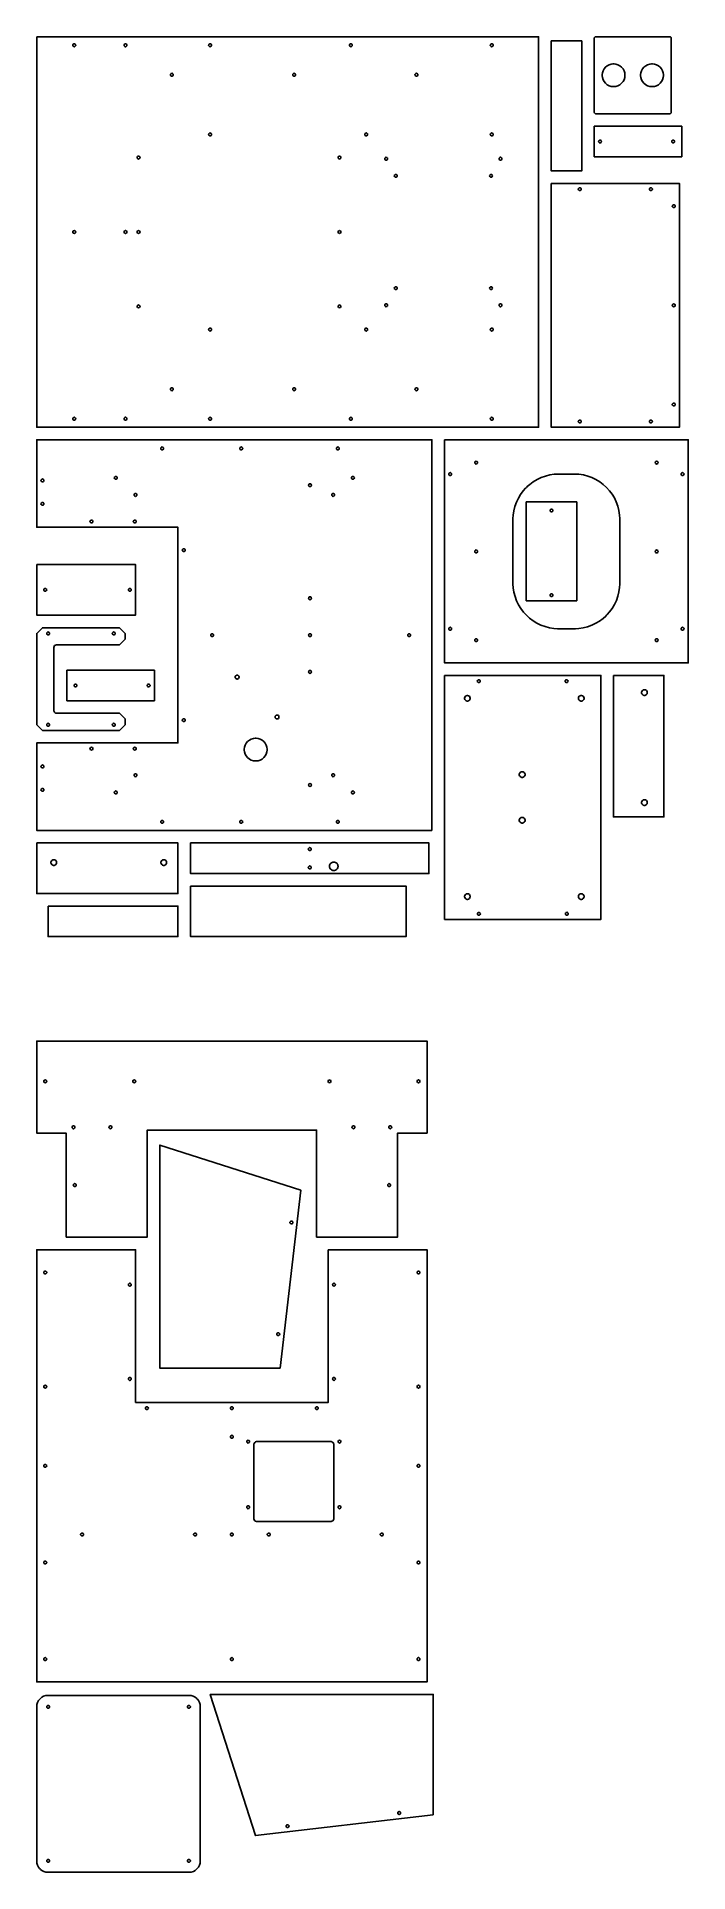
# Model space of a CAD drawing. Extents: x 0 to 28.6, y 0 to 80.4.
import ezdxf

# ---------------------------------------------------------------- set-up
doc = ezdxf.new("R2010")
doc.units = 0
doc.layers.get('0').update_dxf_attribs({"linetype": 'CONTINUOUS'})

msp = doc.modelspace()

# ---------------------------------------------------------------- linework, layer by layer
at = {"color": 0}
for points in [[(0, 80.4167), (22, 80.4167), (22, 63.3064), (0, 63.3064), (0, 80.4167)], [(27.7511, 80.4167), (27.7572, 80.4167), (27.7754, 80.4118), (27.7953, 80.3983), (27.8086, 80.3785), (27.8136, 80.3603), (27.8136, 80.3542), (27.8136, 77.1042), (27.8136, 77.0981), (27.8086, 77.0799), (27.7953, 77.06), (27.7754, 77.0467), (27.7572, 77.0417), (27.7511, 77.0417), (24.5011, 77.0417), (24.495, 77.0417), (24.4767, 77.0467), (24.4568, 77.06), (24.4435, 77.0799), (24.4386, 77.0981), (24.4386, 77.1042), (24.4386, 80.3542), (24.4386, 80.3603), (24.4435, 80.3785), (24.4568, 80.3983), (24.4767, 80.4118), (24.495, 80.4167), (24.5011, 80.4167), (27.7511, 80.4167)], [(1.64638, 79.9792), (1.64025, 79.9792), (1.62201, 79.9842), (1.60215, 79.9975), (1.58876, 80.0174), (1.58388, 80.0356), (1.58388, 80.0417), (1.58388, 80.0478), (1.58876, 80.066), (1.60215, 80.0858), (1.62201, 80.0993), (1.64025, 80.1042), (1.64638, 80.1042), (1.65246, 80.1042), (1.67068, 80.0993), (1.69054, 80.0858), (1.70394, 80.066), (1.70888, 80.0478), (1.70888, 80.0417), (1.70888, 80.0356), (1.70394, 80.0174), (1.69054, 79.9975), (1.67068, 79.9842), (1.65246, 79.9792), (1.64638, 79.9792)], [(3.89432, 79.9792), (3.88818, 79.9792), (3.86996, 79.9842), (3.8501, 79.9975), (3.83669, 80.0174), (3.83182, 80.0356), (3.83182, 80.0417), (3.83182, 80.0478), (3.83669, 80.066), (3.8501, 80.0858), (3.86996, 80.0993), (3.88818, 80.1042), (3.89432, 80.1042), (3.90039, 80.1042), (3.91862, 80.0993), (3.93847, 80.0858), (3.95188, 80.066), (3.95682, 80.0478), (3.95682, 80.0417), (3.95682, 80.0356), (3.95188, 80.0174), (3.93847, 79.9975), (3.91862, 79.9842), (3.90039, 79.9792), (3.89432, 79.9792)], [(7.59814, 79.9792), (7.59201, 79.9792), (7.57379, 79.9842), (7.55393, 79.9975), (7.54053, 80.0174), (7.53564, 80.0356), (7.53564, 80.0417), (7.53564, 80.0478), (7.54053, 80.066), (7.55393, 80.0858), (7.57379, 80.0993), (7.59201, 80.1042), (7.59814, 80.1042), (7.60422, 80.1042), (7.62244, 80.0993), (7.64231, 80.0858), (7.65571, 80.066), (7.66064, 80.0478), (7.66064, 80.0417), (7.66064, 80.0356), (7.65571, 80.0174), (7.64231, 79.9975), (7.62244, 79.9842), (7.60422, 79.9792), (7.59814, 79.9792)], [(13.7703, 79.9792), (13.7642, 79.9792), (13.746, 79.9842), (13.7261, 79.9975), (13.7127, 80.0174), (13.7078, 80.0356), (13.7078, 80.0417), (13.7078, 80.0478), (13.7127, 80.066), (13.7261, 80.0858), (13.746, 80.0993), (13.7642, 80.1042), (13.7703, 80.1042), (13.7764, 80.1042), (13.7947, 80.0993), (13.8145, 80.0858), (13.8279, 80.066), (13.8328, 80.0478), (13.8328, 80.0417), (13.8328, 80.0356), (13.8279, 80.0174), (13.8145, 79.9975), (13.7947, 79.9842), (13.7764, 79.9792), (13.7703, 79.9792)], [(19.9426, 79.9792), (19.9365, 79.9792), (19.9182, 79.9842), (19.8983, 79.9975), (19.885, 80.0174), (19.8801, 80.0356), (19.8801, 80.0417), (19.8801, 80.0478), (19.885, 80.066), (19.8983, 80.0858), (19.9182, 80.0993), (19.9365, 80.1042), (19.9426, 80.1042), (19.9486, 80.1042), (19.9669, 80.0993), (19.9868, 80.0858), (20.0001, 80.066), (20.0051, 80.0478), (20.0051, 80.0417), (20.0051, 80.0356), (20.0001, 80.0174), (19.9868, 79.9975), (19.9669, 79.9842), (19.9486, 79.9792), (19.9426, 79.9792)], [(22.55, 80.2331), (23.8886, 80.2331), (23.8886, 74.5401), (22.55, 74.5401), (22.55, 80.2331)], [(5.92242, 78.6887), (5.91629, 78.6887), (5.89806, 78.6938), (5.87819, 78.7071), (5.86481, 78.7269), (5.85992, 78.7453), (5.85992, 78.7512), (5.85992, 78.7575), (5.86481, 78.7757), (5.87819, 78.7956), (5.89806, 78.8089), (5.91629, 78.8137), (5.92242, 78.8137), (5.9285, 78.8137), (5.94672, 78.8089), (5.96658, 78.7956), (5.97999, 78.7757), (5.98492, 78.7575), (5.98492, 78.7512), (5.98492, 78.7453), (5.97999, 78.7269), (5.96658, 78.7071), (5.94672, 78.6938), (5.9285, 78.6887), (5.92242, 78.6887)], [(11.2816, 78.6887), (11.2754, 78.6887), (11.2572, 78.6938), (11.2374, 78.7071), (11.224, 78.7269), (11.2191, 78.7453), (11.2191, 78.7512), (11.2191, 78.7575), (11.224, 78.7757), (11.2374, 78.7956), (11.2572, 78.8089), (11.2754, 78.8137), (11.2816, 78.8137), (11.2877, 78.8137), (11.3059, 78.8089), (11.3257, 78.7956), (11.3391, 78.7757), (11.3441, 78.7575), (11.3441, 78.7512), (11.3441, 78.7453), (11.3391, 78.7269), (11.3257, 78.7071), (11.3059, 78.6938), (11.2877, 78.6887), (11.2816, 78.6887)], [(16.6408, 78.6887), (16.6347, 78.6887), (16.6164, 78.6938), (16.5965, 78.7071), (16.5832, 78.7269), (16.5783, 78.7453), (16.5783, 78.7512), (16.5783, 78.7575), (16.5832, 78.7757), (16.5965, 78.7956), (16.6164, 78.8089), (16.6347, 78.8137), (16.6408, 78.8137), (16.6468, 78.8137), (16.6651, 78.8089), (16.685, 78.7956), (16.6983, 78.7757), (16.7033, 78.7575), (16.7033, 78.7512), (16.7033, 78.7453), (16.6983, 78.7269), (16.685, 78.7071), (16.6651, 78.6938), (16.6468, 78.6887), (16.6408, 78.6887)], [(25.2824, 78.2292), (25.2571, 78.2292), (25.1815, 78.2393), (25.0876, 78.2685), (25.0028, 78.3146), (24.9288, 78.3757), (24.8676, 78.4497), (24.8217, 78.5346), (24.7925, 78.6285), (24.7824, 78.704), (24.7824, 78.7292), (24.7824, 78.7544), (24.7925, 78.83), (24.8217, 78.9239), (24.8676, 79.0087), (24.9288, 79.0828), (25.0028, 79.1439), (25.0876, 79.1899), (25.1815, 79.219), (25.2571, 79.2292), (25.2824, 79.2292), (25.3075, 79.2292), (25.3831, 79.219), (25.4769, 79.1899), (25.5618, 79.1439), (25.6358, 79.0828), (25.6969, 79.0087), (25.7431, 78.9239), (25.7721, 78.83), (25.7824, 78.7544), (25.7824, 78.7292), (25.7824, 78.704), (25.7721, 78.6285), (25.7431, 78.5346), (25.6969, 78.4497), (25.6358, 78.3757), (25.5618, 78.3146), (25.4769, 78.2685), (25.3831, 78.2393), (25.3075, 78.2292), (25.2824, 78.2292)], [(26.9699, 78.2292), (26.9446, 78.2292), (26.869, 78.2393), (26.7751, 78.2685), (26.6903, 78.3146), (26.6163, 78.3757), (26.5551, 78.4497), (26.5092, 78.5346), (26.48, 78.6285), (26.4699, 78.704), (26.4699, 78.7292), (26.4699, 78.7544), (26.48, 78.83), (26.5092, 78.9239), (26.5551, 79.0087), (26.6163, 79.0828), (26.6903, 79.1439), (26.7751, 79.1899), (26.869, 79.219), (26.9446, 79.2292), (26.9699, 79.2292), (26.995, 79.2292), (27.0706, 79.219), (27.1644, 79.1899), (27.2493, 79.1439), (27.3233, 79.0828), (27.3844, 79.0087), (27.4306, 78.9239), (27.4596, 78.83), (27.4699, 78.7544), (27.4699, 78.7292), (27.4699, 78.704), (27.4596, 78.6285), (27.4306, 78.5346), (27.3844, 78.4497), (27.3233, 78.3757), (27.2493, 78.3146), (27.1644, 78.2685), (27.0706, 78.2393), (26.995, 78.2292), (26.9699, 78.2292)], [(24.4386, 76.4917), (28.2693, 76.4917), (28.2693, 75.155), (24.4386, 75.155), (24.4386, 76.4917)], [(7.59814, 76.0767), (7.59201, 76.0767), (7.57379, 76.0815), (7.55393, 76.095), (7.54053, 76.1149), (7.53564, 76.1331), (7.53564, 76.1392), (7.53564, 76.1453), (7.54053, 76.1635), (7.55393, 76.1833), (7.57379, 76.1967), (7.59201, 76.2017), (7.59814, 76.2017), (7.60422, 76.2017), (7.62244, 76.1967), (7.64231, 76.1833), (7.65571, 76.1635), (7.66064, 76.1453), (7.66064, 76.1392), (7.66064, 76.1331), (7.65571, 76.1149), (7.64231, 76.095), (7.62244, 76.0815), (7.60422, 76.0767), (7.59814, 76.0767)], [(14.4426, 76.0767), (14.4365, 76.0767), (14.4182, 76.0815), (14.3983, 76.095), (14.385, 76.1149), (14.3801, 76.1331), (14.3801, 76.1392), (14.3801, 76.1453), (14.385, 76.1635), (14.3983, 76.1833), (14.4182, 76.1967), (14.4365, 76.2017), (14.4426, 76.2017), (14.4486, 76.2017), (14.4669, 76.1967), (14.4868, 76.1833), (14.5001, 76.1635), (14.5051, 76.1453), (14.5051, 76.1392), (14.5051, 76.1331), (14.5001, 76.1149), (14.4868, 76.095), (14.4669, 76.0815), (14.4486, 76.0767), (14.4426, 76.0767)], [(19.9426, 76.0767), (19.9365, 76.0767), (19.9182, 76.0815), (19.8983, 76.095), (19.885, 76.1149), (19.8801, 76.1331), (19.8801, 76.1392), (19.8801, 76.1453), (19.885, 76.1635), (19.8983, 76.1833), (19.9182, 76.1967), (19.9365, 76.2017), (19.9426, 76.2017), (19.9486, 76.2017), (19.9669, 76.1967), (19.9868, 76.1833), (20.0001, 76.1635), (20.0051, 76.1453), (20.0051, 76.1392), (20.0051, 76.1331), (20.0001, 76.1149), (19.9868, 76.095), (19.9669, 76.0815), (19.9486, 76.0767), (19.9426, 76.0767)], [(24.6261, 75.8233), (24.6261, 75.8294), (24.631, 75.8478), (24.6443, 75.8675), (24.6642, 75.881), (24.6825, 75.8858), (24.6886, 75.8858), (24.6947, 75.8858), (24.7129, 75.881), (24.7328, 75.8675), (24.7461, 75.8478), (24.7511, 75.8294), (24.7511, 75.8233), (24.7511, 75.8172), (24.7461, 75.799), (24.7328, 75.7792), (24.7129, 75.7658), (24.6947, 75.7608), (24.6886, 75.7608), (24.6825, 75.7608), (24.6642, 75.7658), (24.6443, 75.7792), (24.631, 75.799), (24.6261, 75.8172), (24.6261, 75.8233)], [(27.8318, 75.8233), (27.8318, 75.8294), (27.8367, 75.8478), (27.8501, 75.8675), (27.87, 75.881), (27.8882, 75.8858), (27.8943, 75.8858), (27.9004, 75.8858), (27.9186, 75.881), (27.9385, 75.8675), (27.9519, 75.8478), (27.9568, 75.8294), (27.9568, 75.8233), (27.9568, 75.8172), (27.9519, 75.799), (27.9385, 75.7792), (27.9186, 75.7658), (27.9004, 75.7608), (27.8943, 75.7608), (27.8882, 75.7608), (27.87, 75.7658), (27.8501, 75.7792), (27.8367, 75.799), (27.8318, 75.8172), (27.8318, 75.8233)], [(4.46664, 75.0564), (4.4605, 75.0564), (4.44228, 75.0614), (4.42242, 75.0747), (4.40901, 75.0946), (4.40414, 75.1129), (4.40414, 75.1189), (4.40414, 75.125), (4.40901, 75.1433), (4.42242, 75.1632), (4.44228, 75.1765), (4.4605, 75.1814), (4.46664, 75.1814), (4.47271, 75.1814), (4.49094, 75.1765), (4.51079, 75.1632), (4.52419, 75.1433), (4.52914, 75.125), (4.52914, 75.1189), (4.52914, 75.1129), (4.52419, 75.0946), (4.51079, 75.0747), (4.49094, 75.0614), (4.47271, 75.0564), (4.46664, 75.0564)], [(13.2717, 75.0564), (13.2655, 75.0564), (13.2473, 75.0614), (13.2274, 75.0747), (13.214, 75.0946), (13.2092, 75.1129), (13.2092, 75.1189), (13.2092, 75.125), (13.214, 75.1433), (13.2274, 75.1632), (13.2473, 75.1765), (13.2655, 75.1814), (13.2717, 75.1814), (13.2777, 75.1814), (13.296, 75.1765), (13.3158, 75.1632), (13.3292, 75.1433), (13.3342, 75.125), (13.3342, 75.1189), (13.3342, 75.1129), (13.3292, 75.0946), (13.3158, 75.0747), (13.296, 75.0614), (13.2777, 75.0564), (13.2717, 75.0564)], [(15.3174, 75.0097), (15.3113, 75.0097), (15.2929, 75.0146), (15.2731, 75.0281), (15.2597, 75.0479), (15.2549, 75.0661), (15.2549, 75.0722), (15.2549, 75.0783), (15.2597, 75.0965), (15.2731, 75.1164), (15.2929, 75.1297), (15.3113, 75.1347), (15.3174, 75.1347), (15.3235, 75.1347), (15.3417, 75.1297), (15.3615, 75.1164), (15.3749, 75.0965), (15.3799, 75.0783), (15.3799, 75.0722), (15.3799, 75.0661), (15.3749, 75.0479), (15.3615, 75.0281), (15.3417, 75.0146), (15.3235, 75.0097), (15.3174, 75.0097)], [(20.3293, 75.0097), (20.3232, 75.0097), (20.305, 75.0146), (20.2851, 75.0281), (20.2717, 75.0479), (20.2668, 75.0661), (20.2668, 75.0722), (20.2668, 75.0783), (20.2717, 75.0965), (20.2851, 75.1164), (20.305, 75.1297), (20.3232, 75.1347), (20.3293, 75.1347), (20.3354, 75.1347), (20.3536, 75.1297), (20.3735, 75.1164), (20.3869, 75.0965), (20.3918, 75.0783), (20.3918, 75.0722), (20.3918, 75.0661), (20.3869, 75.0479), (20.3735, 75.0281), (20.3536, 75.0146), (20.3354, 75.0097), (20.3293, 75.0097)], [(15.735, 74.2597), (15.7289, 74.2597), (15.7106, 74.2646), (15.6907, 74.2781), (15.6774, 74.2979), (15.6725, 74.3161), (15.6725, 74.3222), (15.6725, 74.3283), (15.6774, 74.3465), (15.6907, 74.3664), (15.7106, 74.3797), (15.7289, 74.3847), (15.735, 74.3847), (15.7411, 74.3847), (15.7593, 74.3797), (15.7792, 74.3664), (15.7925, 74.3465), (15.7975, 74.3283), (15.7975, 74.3222), (15.7975, 74.3161), (15.7925, 74.2979), (15.7792, 74.2781), (15.7593, 74.2646), (15.7411, 74.2597), (15.735, 74.2597)], [(19.9117, 74.2597), (19.9056, 74.2597), (19.8874, 74.2646), (19.8675, 74.2781), (19.854, 74.2979), (19.8492, 74.3161), (19.8492, 74.3222), (19.8492, 74.3283), (19.854, 74.3465), (19.8675, 74.3664), (19.8874, 74.3797), (19.9056, 74.3847), (19.9117, 74.3847), (19.9178, 74.3847), (19.936, 74.3797), (19.9558, 74.3664), (19.9693, 74.3465), (19.9742, 74.3283), (19.9742, 74.3222), (19.9742, 74.3161), (19.9693, 74.2979), (19.9558, 74.2781), (19.936, 74.2646), (19.9178, 74.2597), (19.9117, 74.2597)], [(22.55, 73.9901), (28.1703, 73.9901), (28.1703, 63.3064), (22.55, 63.3064), (22.55, 73.9901)], [(23.7375, 73.7401), (23.7375, 73.7463), (23.7424, 73.7644), (23.7558, 73.7843), (23.7757, 73.7978), (23.7939, 73.8026), (23.8, 73.8026), (23.8061, 73.8026), (23.8243, 73.7978), (23.8442, 73.7843), (23.8576, 73.7644), (23.8625, 73.7463), (23.8625, 73.7401), (23.8625, 73.734), (23.8576, 73.7158), (23.8442, 73.696), (23.8243, 73.6825), (23.8061, 73.6776), (23.8, 73.6776), (23.7939, 73.6776), (23.7757, 73.6825), (23.7558, 73.696), (23.7424, 73.7158), (23.7375, 73.734), (23.7375, 73.7401)], [(26.8578, 73.7401), (26.8578, 73.7463), (26.8626, 73.7644), (26.8761, 73.7843), (26.896, 73.7978), (26.9142, 73.8026), (26.9203, 73.8026), (26.9264, 73.8026), (26.9446, 73.7978), (26.9644, 73.7843), (26.9779, 73.7644), (26.9828, 73.7463), (26.9828, 73.7401), (26.9828, 73.734), (26.9779, 73.7158), (26.9644, 73.696), (26.9446, 73.6825), (26.9264, 73.6776), (26.9203, 73.6776), (26.9142, 73.6776), (26.896, 73.6825), (26.8761, 73.696), (26.8626, 73.7158), (26.8578, 73.734), (26.8578, 73.7401)], [(27.8578, 72.9901), (27.8578, 72.9963), (27.8626, 73.0144), (27.8761, 73.0343), (27.896, 73.0478), (27.9142, 73.0526), (27.9203, 73.0526), (27.9264, 73.0526), (27.9446, 73.0478), (27.9644, 73.0343), (27.9779, 73.0144), (27.9828, 72.9963), (27.9828, 72.9901), (27.9828, 72.984), (27.9779, 72.9658), (27.9644, 72.946), (27.9446, 72.9325), (27.9264, 72.9276), (27.9203, 72.9276), (27.9142, 72.9276), (27.896, 72.9325), (27.8761, 72.946), (27.8626, 72.9658), (27.8578, 72.984), (27.8578, 72.9901)], [(1.64638, 71.799), (1.64025, 71.799), (1.62201, 71.804), (1.60215, 71.8174), (1.58876, 71.8372), (1.58388, 71.8554), (1.58388, 71.8615), (1.58388, 71.8676), (1.58876, 71.886), (1.60215, 71.9057), (1.62201, 71.9192), (1.64025, 71.924), (1.64638, 71.924), (1.65246, 71.924), (1.67068, 71.9192), (1.69054, 71.9057), (1.70394, 71.886), (1.70888, 71.8676), (1.70888, 71.8615), (1.70888, 71.8554), (1.70394, 71.8372), (1.69054, 71.8174), (1.67068, 71.804), (1.65246, 71.799), (1.64638, 71.799)], [(3.89432, 71.799), (3.88818, 71.799), (3.86996, 71.804), (3.8501, 71.8174), (3.83669, 71.8372), (3.83182, 71.8554), (3.83182, 71.8615), (3.83182, 71.8676), (3.83669, 71.886), (3.8501, 71.9057), (3.86996, 71.9192), (3.88818, 71.924), (3.89432, 71.924), (3.90039, 71.924), (3.91862, 71.9192), (3.93847, 71.9057), (3.95188, 71.886), (3.95682, 71.8676), (3.95682, 71.8615), (3.95682, 71.8554), (3.95188, 71.8372), (3.93847, 71.8174), (3.91862, 71.804), (3.90039, 71.799), (3.89432, 71.799)], [(4.46664, 71.799), (4.4605, 71.799), (4.44228, 71.804), (4.42242, 71.8174), (4.40901, 71.8372), (4.40414, 71.8554), (4.40414, 71.8615), (4.40414, 71.8676), (4.40901, 71.886), (4.42242, 71.9057), (4.44228, 71.9192), (4.4605, 71.924), (4.46664, 71.924), (4.47271, 71.924), (4.49094, 71.9192), (4.51079, 71.9057), (4.52419, 71.886), (4.52914, 71.8676), (4.52914, 71.8615), (4.52914, 71.8554), (4.52419, 71.8372), (4.51079, 71.8174), (4.49094, 71.804), (4.47271, 71.799), (4.46664, 71.799)], [(13.2717, 71.799), (13.2655, 71.799), (13.2473, 71.804), (13.2274, 71.8174), (13.214, 71.8372), (13.2092, 71.8554), (13.2092, 71.8615), (13.2092, 71.8676), (13.214, 71.886), (13.2274, 71.9057), (13.2473, 71.9192), (13.2655, 71.924), (13.2717, 71.924), (13.2777, 71.924), (13.296, 71.9192), (13.3158, 71.9057), (13.3292, 71.886), (13.3342, 71.8676), (13.3342, 71.8615), (13.3342, 71.8554), (13.3292, 71.8372), (13.3158, 71.8174), (13.296, 71.804), (13.2777, 71.799), (13.2717, 71.799)], [(15.735, 69.3385), (15.7289, 69.3385), (15.7106, 69.3433), (15.6907, 69.3568), (15.6774, 69.3767), (15.6725, 69.3949), (15.6725, 69.401), (15.6725, 69.4071), (15.6774, 69.4253), (15.6907, 69.4451), (15.7106, 69.4586), (15.7289, 69.4635), (15.735, 69.4635), (15.7411, 69.4635), (15.7593, 69.4586), (15.7792, 69.4451), (15.7925, 69.4253), (15.7975, 69.4071), (15.7975, 69.401), (15.7975, 69.3949), (15.7925, 69.3767), (15.7792, 69.3568), (15.7593, 69.3433), (15.7411, 69.3385), (15.735, 69.3385)], [(19.9117, 69.3385), (19.9056, 69.3385), (19.8874, 69.3433), (19.8675, 69.3568), (19.854, 69.3767), (19.8492, 69.3949), (19.8492, 69.401), (19.8492, 69.4071), (19.854, 69.4253), (19.8675, 69.4451), (19.8874, 69.4586), (19.9056, 69.4635), (19.9117, 69.4635), (19.9178, 69.4635), (19.936, 69.4586), (19.9558, 69.4451), (19.9693, 69.4253), (19.9742, 69.4071), (19.9742, 69.401), (19.9742, 69.3949), (19.9693, 69.3767), (19.9558, 69.3568), (19.936, 69.3433), (19.9178, 69.3385), (19.9117, 69.3385)], [(4.46664, 68.5417), (4.4605, 68.5417), (4.44228, 68.5467), (4.42242, 68.56), (4.40901, 68.5799), (4.40414, 68.5981), (4.40414, 68.6042), (4.40414, 68.6103), (4.40901, 68.6285), (4.42242, 68.6483), (4.44228, 68.6618), (4.4605, 68.6667), (4.46664, 68.6667), (4.47271, 68.6667), (4.49094, 68.6618), (4.51079, 68.6483), (4.52419, 68.6285), (4.52914, 68.6103), (4.52914, 68.6042), (4.52914, 68.5981), (4.52419, 68.5799), (4.51079, 68.56), (4.49094, 68.5467), (4.47271, 68.5417), (4.46664, 68.5417)], [(13.2717, 68.5417), (13.2655, 68.5417), (13.2473, 68.5467), (13.2274, 68.56), (13.214, 68.5799), (13.2092, 68.5981), (13.2092, 68.6042), (13.2092, 68.6103), (13.214, 68.6285), (13.2274, 68.6483), (13.2473, 68.6618), (13.2655, 68.6667), (13.2717, 68.6667), (13.2777, 68.6667), (13.296, 68.6618), (13.3158, 68.6483), (13.3292, 68.6285), (13.3342, 68.6103), (13.3342, 68.6042), (13.3342, 68.5981), (13.3292, 68.5799), (13.3158, 68.56), (13.296, 68.5467), (13.2777, 68.5417), (13.2717, 68.5417)], [(15.3174, 68.5885), (15.3113, 68.5885), (15.2929, 68.5933), (15.2731, 68.6068), (15.2597, 68.6267), (15.2549, 68.6449), (15.2549, 68.651), (15.2549, 68.6571), (15.2597, 68.6753), (15.2731, 68.6951), (15.2929, 68.7086), (15.3113, 68.7135), (15.3174, 68.7135), (15.3235, 68.7135), (15.3417, 68.7086), (15.3615, 68.6951), (15.3749, 68.6753), (15.3799, 68.6571), (15.3799, 68.651), (15.3799, 68.6449), (15.3749, 68.6267), (15.3615, 68.6068), (15.3417, 68.5933), (15.3235, 68.5885), (15.3174, 68.5885)], [(20.3293, 68.5885), (20.3232, 68.5885), (20.305, 68.5933), (20.2851, 68.6068), (20.2717, 68.6267), (20.2668, 68.6449), (20.2668, 68.651), (20.2668, 68.6571), (20.2717, 68.6753), (20.2851, 68.6951), (20.305, 68.7086), (20.3232, 68.7135), (20.3293, 68.7135), (20.3354, 68.7135), (20.3536, 68.7086), (20.3735, 68.6951), (20.3869, 68.6753), (20.3918, 68.6571), (20.3918, 68.651), (20.3918, 68.6449), (20.3869, 68.6267), (20.3735, 68.6068), (20.3536, 68.5933), (20.3354, 68.5885), (20.3293, 68.5885)], [(27.8578, 68.6483), (27.8578, 68.6544), (27.8626, 68.6726), (27.8761, 68.6925), (27.896, 68.7058), (27.9142, 68.7108), (27.9203, 68.7108), (27.9264, 68.7108), (27.9446, 68.7058), (27.9644, 68.6925), (27.9779, 68.6726), (27.9828, 68.6544), (27.9828, 68.6483), (27.9828, 68.6422), (27.9779, 68.624), (27.9644, 68.6042), (27.9446, 68.5907), (27.9264, 68.5858), (27.9203, 68.5858), (27.9142, 68.5858), (27.896, 68.5907), (27.8761, 68.6042), (27.8626, 68.624), (27.8578, 68.6422), (27.8578, 68.6483)], [(7.59814, 67.5215), (7.59201, 67.5215), (7.57379, 67.5264), (7.55393, 67.5399), (7.54053, 67.5597), (7.53564, 67.5779), (7.53564, 67.584), (7.53564, 67.5901), (7.54053, 67.6083), (7.55393, 67.6282), (7.57379, 67.6417), (7.59201, 67.6465), (7.59814, 67.6465), (7.60422, 67.6465), (7.62244, 67.6417), (7.64231, 67.6282), (7.65571, 67.6083), (7.66064, 67.5901), (7.66064, 67.584), (7.66064, 67.5779), (7.65571, 67.5597), (7.64231, 67.5399), (7.62244, 67.5264), (7.60422, 67.5215), (7.59814, 67.5215)], [(14.4426, 67.5215), (14.4365, 67.5215), (14.4182, 67.5264), (14.3983, 67.5399), (14.385, 67.5597), (14.3801, 67.5779), (14.3801, 67.584), (14.3801, 67.5901), (14.385, 67.6083), (14.3983, 67.6282), (14.4182, 67.6417), (14.4365, 67.6465), (14.4426, 67.6465), (14.4486, 67.6465), (14.4669, 67.6417), (14.4868, 67.6282), (14.5001, 67.6083), (14.5051, 67.5901), (14.5051, 67.584), (14.5051, 67.5779), (14.5001, 67.5597), (14.4868, 67.5399), (14.4669, 67.5264), (14.4486, 67.5215), (14.4426, 67.5215)], [(19.9426, 67.5215), (19.9365, 67.5215), (19.9182, 67.5264), (19.8983, 67.5399), (19.885, 67.5597), (19.8801, 67.5779), (19.8801, 67.584), (19.8801, 67.5901), (19.885, 67.6083), (19.8983, 67.6282), (19.9182, 67.6417), (19.9365, 67.6465), (19.9426, 67.6465), (19.9486, 67.6465), (19.9669, 67.6417), (19.9868, 67.6282), (20.0001, 67.6083), (20.0051, 67.5901), (20.0051, 67.584), (20.0051, 67.5779), (20.0001, 67.5597), (19.9868, 67.5399), (19.9669, 67.5264), (19.9486, 67.5215), (19.9426, 67.5215)], [(5.92242, 64.9093), (5.91629, 64.9093), (5.89806, 64.9142), (5.87819, 64.9276), (5.86481, 64.9475), (5.85992, 64.9657), (5.85992, 64.9718), (5.85992, 64.9779), (5.86481, 64.9961), (5.87819, 65.016), (5.89806, 65.0294), (5.91629, 65.0343), (5.92242, 65.0343), (5.9285, 65.0343), (5.94672, 65.0294), (5.96658, 65.016), (5.97999, 64.9961), (5.98492, 64.9779), (5.98492, 64.9718), (5.98492, 64.9657), (5.97999, 64.9475), (5.96658, 64.9276), (5.94672, 64.9142), (5.9285, 64.9093), (5.92242, 64.9093)], [(11.2816, 64.9093), (11.2754, 64.9093), (11.2572, 64.9142), (11.2374, 64.9276), (11.224, 64.9475), (11.2191, 64.9657), (11.2191, 64.9718), (11.2191, 64.9779), (11.224, 64.9961), (11.2374, 65.016), (11.2572, 65.0294), (11.2754, 65.0343), (11.2816, 65.0343), (11.2877, 65.0343), (11.3059, 65.0294), (11.3257, 65.016), (11.3391, 64.9961), (11.3441, 64.9779), (11.3441, 64.9718), (11.3441, 64.9657), (11.3391, 64.9475), (11.3257, 64.9276), (11.3059, 64.9142), (11.2877, 64.9093), (11.2816, 64.9093)], [(16.6408, 64.9093), (16.6347, 64.9093), (16.6164, 64.9142), (16.5965, 64.9276), (16.5832, 64.9475), (16.5783, 64.9657), (16.5783, 64.9718), (16.5783, 64.9779), (16.5832, 64.9961), (16.5965, 65.016), (16.6164, 65.0294), (16.6347, 65.0343), (16.6408, 65.0343), (16.6468, 65.0343), (16.6651, 65.0294), (16.685, 65.016), (16.6983, 64.9961), (16.7033, 64.9779), (16.7033, 64.9718), (16.7033, 64.9657), (16.6983, 64.9475), (16.685, 64.9276), (16.6651, 64.9142), (16.6468, 64.9093), (16.6408, 64.9093)], [(27.8578, 64.3064), (27.8578, 64.3125), (27.8626, 64.3308), (27.8761, 64.3507), (27.896, 64.364), (27.9142, 64.3689), (27.9203, 64.3689), (27.9264, 64.3689), (27.9446, 64.364), (27.9644, 64.3507), (27.9779, 64.3308), (27.9828, 64.3125), (27.9828, 64.3064), (27.9828, 64.3004), (27.9779, 64.2821), (27.9644, 64.2622), (27.9446, 64.2489), (27.9264, 64.2439), (27.9203, 64.2439), (27.9142, 64.2439), (27.896, 64.2489), (27.8761, 64.2622), (27.8626, 64.2821), (27.8578, 64.3004), (27.8578, 64.3064)], [(1.64638, 63.6189), (1.64025, 63.6189), (1.62201, 63.6239), (1.60215, 63.6372), (1.58876, 63.6571), (1.58388, 63.6754), (1.58388, 63.6814), (1.58388, 63.6875), (1.58876, 63.7058), (1.60215, 63.7257), (1.62201, 63.739), (1.64025, 63.7439), (1.64638, 63.7439), (1.65246, 63.7439), (1.67068, 63.739), (1.69054, 63.7257), (1.70394, 63.7058), (1.70888, 63.6875), (1.70888, 63.6814), (1.70888, 63.6754), (1.70394, 63.6571), (1.69054, 63.6372), (1.67068, 63.6239), (1.65246, 63.6189), (1.64638, 63.6189)], [(3.89432, 63.6189), (3.88818, 63.6189), (3.86996, 63.6239), (3.8501, 63.6372), (3.83669, 63.6571), (3.83182, 63.6754), (3.83182, 63.6814), (3.83182, 63.6875), (3.83669, 63.7058), (3.8501, 63.7257), (3.86996, 63.739), (3.88818, 63.7439), (3.89432, 63.7439), (3.90039, 63.7439), (3.91862, 63.739), (3.93847, 63.7257), (3.95188, 63.7058), (3.95682, 63.6875), (3.95682, 63.6814), (3.95682, 63.6754), (3.95188, 63.6571), (3.93847, 63.6372), (3.91862, 63.6239), (3.90039, 63.6189), (3.89432, 63.6189)], [(7.59814, 63.6189), (7.59201, 63.6189), (7.57379, 63.6239), (7.55393, 63.6372), (7.54053, 63.6571), (7.53564, 63.6754), (7.53564, 63.6814), (7.53564, 63.6875), (7.54053, 63.7058), (7.55393, 63.7257), (7.57379, 63.739), (7.59201, 63.7439), (7.59814, 63.7439), (7.60422, 63.7439), (7.62244, 63.739), (7.64231, 63.7257), (7.65571, 63.7058), (7.66064, 63.6875), (7.66064, 63.6814), (7.66064, 63.6754), (7.65571, 63.6571), (7.64231, 63.6372), (7.62244, 63.6239), (7.60422, 63.6189), (7.59814, 63.6189)], [(13.7703, 63.6189), (13.7642, 63.6189), (13.746, 63.6239), (13.7261, 63.6372), (13.7127, 63.6571), (13.7078, 63.6754), (13.7078, 63.6814), (13.7078, 63.6875), (13.7127, 63.7058), (13.7261, 63.7257), (13.746, 63.739), (13.7642, 63.7439), (13.7703, 63.7439), (13.7764, 63.7439), (13.7947, 63.739), (13.8145, 63.7257), (13.8279, 63.7058), (13.8328, 63.6875), (13.8328, 63.6814), (13.8328, 63.6754), (13.8279, 63.6571), (13.8145, 63.6372), (13.7947, 63.6239), (13.7764, 63.6189), (13.7703, 63.6189)], [(19.9426, 63.6189), (19.9365, 63.6189), (19.9182, 63.6239), (19.8983, 63.6372), (19.885, 63.6571), (19.8801, 63.6754), (19.8801, 63.6814), (19.8801, 63.6875), (19.885, 63.7058), (19.8983, 63.7257), (19.9182, 63.739), (19.9365, 63.7439), (19.9426, 63.7439), (19.9486, 63.7439), (19.9669, 63.739), (19.9868, 63.7257), (20.0001, 63.7058), (20.0051, 63.6875), (20.0051, 63.6814), (20.0051, 63.6754), (20.0001, 63.6571), (19.9868, 63.6372), (19.9669, 63.6239), (19.9486, 63.6189), (19.9426, 63.6189)], [(23.7375, 63.5564), (23.7375, 63.5625), (23.7424, 63.5808), (23.7558, 63.6007), (23.7757, 63.614), (23.7939, 63.6189), (23.8, 63.6189), (23.8061, 63.6189), (23.8243, 63.614), (23.8442, 63.6007), (23.8576, 63.5808), (23.8625, 63.5625), (23.8625, 63.5564), (23.8625, 63.5504), (23.8576, 63.5321), (23.8442, 63.5122), (23.8243, 63.4989), (23.8061, 63.4939), (23.8, 63.4939), (23.7939, 63.4939), (23.7757, 63.4989), (23.7558, 63.5122), (23.7424, 63.5321), (23.7375, 63.5504), (23.7375, 63.5564)], [(26.8578, 63.5564), (26.8578, 63.5625), (26.8626, 63.5808), (26.8761, 63.6007), (26.896, 63.614), (26.9142, 63.6189), (26.9203, 63.6189), (26.9264, 63.6189), (26.9446, 63.614), (26.9644, 63.6007), (26.9779, 63.5808), (26.9828, 63.5625), (26.9828, 63.5564), (26.9828, 63.5504), (26.9779, 63.5321), (26.9644, 63.5122), (26.9446, 63.4989), (26.9264, 63.4939), (26.9203, 63.4939), (26.9142, 63.4939), (26.896, 63.4989), (26.8761, 63.5122), (26.8626, 63.5321), (26.8578, 63.5504), (26.8578, 63.5564)], [(17.3244, 45.6463), (0, 45.6463), (0, 49.4769), (6.19293, 49.4769), (6.19293, 58.9257), (0, 58.9257), (0, 62.7564), (17.3244, 62.7564), (17.3244, 45.6463)], [(17.8744, 62.7564), (28.5582, 62.7564), (28.5582, 52.9828), (17.8744, 52.9828), (17.8744, 62.7564)], [(5.5, 62.4439), (5.50608, 62.4439), (5.52431, 62.439), (5.54417, 62.4257), (5.55757, 62.4058), (5.5625, 62.3876), (5.5625, 62.3814), (5.5625, 62.3754), (5.55757, 62.3571), (5.54417, 62.3374), (5.52431, 62.3239), (5.50608, 62.3189), (5.5, 62.3189), (5.49387, 62.3189), (5.47564, 62.3239), (5.45578, 62.3374), (5.44239, 62.3571), (5.4375, 62.3754), (5.4375, 62.3814), (5.4375, 62.3876), (5.44239, 62.4058), (5.45578, 62.4257), (5.47564, 62.439), (5.49387, 62.4439), (5.5, 62.4439)], [(8.96713, 62.4439), (8.97319, 62.4439), (8.99143, 62.439), (9.01129, 62.4257), (9.02468, 62.4058), (9.02963, 62.3876), (9.02963, 62.3814), (9.02963, 62.3754), (9.02468, 62.3571), (9.01129, 62.3374), (8.99143, 62.3239), (8.97319, 62.3189), (8.96713, 62.3189), (8.96099, 62.3189), (8.94276, 62.3239), (8.9229, 62.3374), (8.9095, 62.3571), (8.90463, 62.3754), (8.90463, 62.3814), (8.90463, 62.3876), (8.9095, 62.4058), (8.9229, 62.4257), (8.94276, 62.439), (8.96099, 62.4439), (8.96713, 62.4439)], [(13.2007, 62.4439), (13.2068, 62.4439), (13.225, 62.439), (13.2448, 62.4257), (13.2583, 62.4058), (13.2632, 62.3876), (13.2632, 62.3814), (13.2632, 62.3754), (13.2583, 62.3571), (13.2448, 62.3374), (13.225, 62.3239), (13.2068, 62.3189), (13.2007, 62.3189), (13.1946, 62.3189), (13.1763, 62.3239), (13.1565, 62.3374), (13.1431, 62.3571), (13.1382, 62.3754), (13.1382, 62.3814), (13.1382, 62.3876), (13.1431, 62.4058), (13.1565, 62.4257), (13.1763, 62.439), (13.1946, 62.4439), (13.2007, 62.4439)], [(3.4649, 61.1536), (3.47097, 61.1536), (3.48921, 61.1487), (3.50906, 61.1353), (3.52246, 61.1154), (3.5274, 61.0972), (3.5274, 61.0911), (3.5274, 61.085), (3.52246, 61.0668), (3.50906, 61.0469), (3.48921, 61.0335), (3.47097, 61.0286), (3.4649, 61.0286), (3.45876, 61.0286), (3.44054, 61.0335), (3.42068, 61.0469), (3.40728, 61.0668), (3.4024, 61.085), (3.4024, 61.0911), (3.4024, 61.0972), (3.40728, 61.1154), (3.42068, 61.1353), (3.44054, 61.1487), (3.45876, 61.1536), (3.4649, 61.1536)], [(13.8596, 61.1536), (13.8657, 61.1536), (13.8839, 61.1487), (13.9038, 61.1353), (13.9172, 61.1154), (13.9221, 61.0972), (13.9221, 61.0911), (13.9221, 61.085), (13.9172, 61.0668), (13.9038, 61.0469), (13.8839, 61.0335), (13.8657, 61.0286), (13.8596, 61.0286), (13.8535, 61.0286), (13.8352, 61.0335), (13.8154, 61.0469), (13.802, 61.0668), (13.7971, 61.085), (13.7971, 61.0911), (13.7971, 61.0972), (13.802, 61.1154), (13.8154, 61.1353), (13.8352, 61.1487), (13.8535, 61.1536), (13.8596, 61.1536)], [(18.1244, 61.3189), (18.1306, 61.3189), (18.1487, 61.314), (18.1686, 61.3007), (18.1821, 61.2808), (18.1869, 61.2626), (18.1869, 61.2564), (18.1869, 61.2504), (18.1821, 61.2321), (18.1686, 61.2124), (18.1487, 61.1989), (18.1306, 61.1939), (18.1244, 61.1939), (18.1183, 61.1939), (18.1001, 61.1989), (18.0803, 61.2124), (18.0669, 61.2321), (18.0619, 61.2504), (18.0619, 61.2564), (18.0619, 61.2626), (18.0669, 61.2808), (18.0803, 61.3007), (18.1001, 61.314), (18.1183, 61.3189), (18.1244, 61.3189)], [(19.261, 61.8189), (19.2671, 61.8189), (19.2853, 61.814), (19.3051, 61.8007), (19.3185, 61.7808), (19.3235, 61.7626), (19.3235, 61.7564), (19.3235, 61.7504), (19.3185, 61.7321), (19.3051, 61.7124), (19.2853, 61.6989), (19.2671, 61.6939), (19.261, 61.6939), (19.2549, 61.6939), (19.2367, 61.6989), (19.2168, 61.7124), (19.2033, 61.7321), (19.1985, 61.7504), (19.1985, 61.7564), (19.1985, 61.7626), (19.2033, 61.7808), (19.2168, 61.8007), (19.2367, 61.814), (19.2549, 61.8189), (19.261, 61.8189)], [(20.8744, 59.2564), (20.8744, 56.4828), (20.8744, 56.4317), (20.8849, 56.2783), (20.9151, 56.0797), (20.9644, 55.8881), (21.0317, 55.7043), (21.1158, 55.5296), (21.216, 55.3646), (21.3311, 55.2107), (21.4603, 55.0686), (21.6022, 54.9396), (21.7562, 54.8244), (21.9211, 54.7242), (22.096, 54.64), (22.2797, 54.5728), (22.4714, 54.5235), (22.67, 54.4932), (22.8233, 54.4828), (22.8744, 54.4828), (23.5582, 54.4828), (23.6075, 54.4828), (23.7558, 54.4926), (23.9501, 54.5215), (24.1399, 54.5693), (24.3235, 54.6351), (24.5, 54.7185), (24.6678, 54.8189), (24.8257, 54.9358), (24.9375, 55.0336), (24.9724, 55.0686), (25.0074, 55.1035), (25.1051, 55.2153), (25.2221, 55.3732), (25.3225, 55.5411), (25.4058, 55.7175), (25.4717, 55.9011), (25.5193, 56.0908), (25.5483, 56.2851), (25.5582, 56.4335), (25.5582, 56.4828), (25.5582, 59.2564), (25.5582, 59.3076), (25.5478, 59.461), (25.5175, 59.6596), (25.4682, 59.8513), (25.401, 60.035), (25.3167, 60.2099), (25.2165, 60.3747), (25.1014, 60.5286), (24.9724, 60.6707), (24.8304, 60.7997), (24.6764, 60.915), (24.5114, 61.0151), (24.3367, 61.0993), (24.1529, 61.1665), (23.9612, 61.2158), (23.7626, 61.2461), (23.6093, 61.2564), (23.5582, 61.2564), (22.8744, 61.2564), (22.8251, 61.2564), (22.6768, 61.2467), (22.4825, 61.2178), (22.2928, 61.17), (22.1092, 61.1042), (21.9326, 61.0208), (21.7649, 60.9204), (21.6069, 60.8036), (21.4953, 60.7056), (21.4603, 60.6707), (21.4254, 60.6357), (21.3274, 60.524), (21.2106, 60.3661), (21.1101, 60.1982), (21.0268, 60.0218), (20.961, 59.8381), (20.9132, 59.6485), (20.8843, 59.4542), (20.8744, 59.3058), (20.8744, 59.2564)], [(27.1717, 61.8189), (27.1778, 61.8189), (27.196, 61.814), (27.2158, 61.8007), (27.2293, 61.7808), (27.2342, 61.7626), (27.2342, 61.7564), (27.2342, 61.7504), (27.2293, 61.7321), (27.2158, 61.7124), (27.196, 61.6989), (27.1778, 61.6939), (27.1717, 61.6939), (27.1656, 61.6939), (27.1474, 61.6989), (27.1275, 61.7124), (27.114, 61.7321), (27.1092, 61.7504), (27.1092, 61.7564), (27.1092, 61.7626), (27.114, 61.7808), (27.1275, 61.8007), (27.1474, 61.814), (27.1656, 61.8189), (27.1717, 61.8189)], [(28.3082, 61.3189), (28.3143, 61.3189), (28.3325, 61.314), (28.3524, 61.3007), (28.3657, 61.2808), (28.3707, 61.2626), (28.3707, 61.2564), (28.3707, 61.2504), (28.3657, 61.2321), (28.3524, 61.2124), (28.3325, 61.1989), (28.3143, 61.1939), (28.3082, 61.1939), (28.3021, 61.1939), (28.2838, 61.1989), (28.2639, 61.2124), (28.2506, 61.2321), (28.2457, 61.2504), (28.2457, 61.2564), (28.2457, 61.2626), (28.2506, 61.2808), (28.2639, 61.3007), (28.2838, 61.314), (28.3021, 61.3189), (28.3082, 61.3189)], [(0.25, 61.0421), (0.256076, 61.0421), (0.274306, 61.0372), (0.294163, 61.0237), (0.307563, 61.0039), (0.3125, 60.9857), (0.3125, 60.9796), (0.3125, 60.9735), (0.307563, 60.9553), (0.294163, 60.9354), (0.274306, 60.9219), (0.256076, 60.9171), (0.25, 60.9171), (0.243869, 60.9171), (0.22564, 60.9219), (0.205783, 60.9354), (0.192383, 60.9553), (0.1875, 60.9735), (0.1875, 60.9796), (0.1875, 60.9857), (0.192383, 61.0039), (0.205783, 61.0237), (0.22564, 61.0372), (0.243869, 61.0421), (0.25, 61.0421)], [(4.33111, 60.4036), (4.33718, 60.4036), (4.35542, 60.3987), (4.37528, 60.3853), (4.38867, 60.3654), (4.39361, 60.3472), (4.39361, 60.3411), (4.39361, 60.335), (4.38867, 60.3168), (4.37528, 60.2969), (4.35542, 60.2835), (4.33718, 60.2786), (4.33111, 60.2786), (4.32497, 60.2786), (4.30675, 60.2835), (4.28689, 60.2969), (4.27349, 60.3168), (4.26861, 60.335), (4.26861, 60.3411), (4.26861, 60.3472), (4.27349, 60.3654), (4.28689, 60.3853), (4.30675, 60.3987), (4.32497, 60.4036), (4.33111, 60.4036)], [(11.9782, 60.8306), (11.9843, 60.8306), (12.0025, 60.8257), (12.0223, 60.8122), (12.0357, 60.7924), (12.0407, 60.7742), (12.0407, 60.7681), (12.0407, 60.7619), (12.0357, 60.7437), (12.0223, 60.7239), (12.0025, 60.7106), (11.9843, 60.7056), (11.9782, 60.7056), (11.9721, 60.7056), (11.9538, 60.7106), (11.934, 60.7239), (11.9206, 60.7437), (11.9157, 60.7619), (11.9157, 60.7681), (11.9157, 60.7742), (11.9206, 60.7924), (11.934, 60.8122), (11.9538, 60.8257), (11.9721, 60.8306), (11.9782, 60.8306)], [(12.9934, 60.4036), (12.9995, 60.4036), (13.0177, 60.3987), (13.0375, 60.3853), (13.0509, 60.3654), (13.0559, 60.3472), (13.0559, 60.3411), (13.0559, 60.335), (13.0509, 60.3168), (13.0375, 60.2969), (13.0177, 60.2835), (12.9995, 60.2786), (12.9934, 60.2786), (12.9872, 60.2786), (12.969, 60.2835), (12.9492, 60.2969), (12.9358, 60.3168), (12.9309, 60.335), (12.9309, 60.3411), (12.9309, 60.3472), (12.9358, 60.3654), (12.9492, 60.3853), (12.969, 60.3987), (12.9872, 60.4036), (12.9934, 60.4036)], [(0.25, 60.0151), (0.256076, 60.0151), (0.274306, 60.0103), (0.294163, 59.9968), (0.307563, 59.9769), (0.3125, 59.9587), (0.3125, 59.9526), (0.3125, 59.9465), (0.307563, 59.9283), (0.294163, 59.9085), (0.274306, 59.8951), (0.256076, 59.8901), (0.25, 59.8901), (0.243869, 59.8901), (0.22564, 59.8951), (0.205783, 59.9085), (0.192383, 59.9283), (0.1875, 59.9465), (0.1875, 59.9526), (0.1875, 59.9587), (0.192383, 59.9769), (0.205783, 59.9968), (0.22564, 60.0103), (0.243869, 60.0151), (0.25, 60.0151)], [(21.4558, 60.035), (23.6724, 60.035), (23.6724, 55.7043), (21.4558, 55.7043), (21.4558, 60.035)], [(22.564, 59.5975), (22.5579, 59.5975), (22.5397, 59.6025), (22.5199, 59.6158), (22.5064, 59.6357), (22.5015, 59.6539), (22.5015, 59.66), (22.5015, 59.6661), (22.5064, 59.6843), (22.5199, 59.7042), (22.5397, 59.7176), (22.5579, 59.7225), (22.564, 59.7225), (22.5701, 59.7225), (22.5883, 59.7176), (22.6082, 59.7042), (22.6215, 59.6843), (22.6265, 59.6661), (22.6265, 59.66), (22.6265, 59.6539), (22.6215, 59.6357), (22.6082, 59.6158), (22.5883, 59.6025), (22.5701, 59.5975), (22.564, 59.5975)], [(2.39762, 59.2382), (2.40369, 59.2382), (2.42193, 59.2333), (2.44179, 59.22), (2.45518, 59.2001), (2.46012, 59.1818), (2.46012, 59.1757), (2.46012, 59.1696), (2.45518, 59.1514), (2.44179, 59.1315), (2.42193, 59.1182), (2.40369, 59.1132), (2.39762, 59.1132), (2.3915, 59.1132), (2.37326, 59.1182), (2.3534, 59.1315), (2.34, 59.1514), (2.33512, 59.1696), (2.33512, 59.1757), (2.33512, 59.1818), (2.34, 59.2001), (2.3534, 59.22), (2.37326, 59.2333), (2.3915, 59.2382), (2.39762, 59.2382)], [(4.29531, 59.2382), (4.30138, 59.2382), (4.31961, 59.2333), (4.33946, 59.22), (4.35286, 59.2001), (4.35781, 59.1818), (4.35781, 59.1757), (4.35781, 59.1696), (4.35286, 59.1514), (4.33946, 59.1315), (4.31961, 59.1182), (4.30138, 59.1132), (4.29531, 59.1132), (4.28917, 59.1132), (4.27094, 59.1182), (4.25108, 59.1315), (4.23768, 59.1514), (4.23281, 59.1696), (4.23281, 59.1757), (4.23281, 59.1818), (4.23768, 59.2001), (4.25108, 59.22), (4.27094, 59.2333), (4.28917, 59.2382), (4.29531, 59.2382)], [(6.44293, 57.9882), (6.449, 57.9882), (6.46724, 57.9833), (6.48708, 57.97), (6.50049, 57.9501), (6.50543, 57.9318), (6.50543, 57.9257), (6.50543, 57.9196), (6.50049, 57.9014), (6.48708, 57.8815), (6.46724, 57.8682), (6.449, 57.8632), (6.44293, 57.8632), (6.43679, 57.8632), (6.41857, 57.8682), (6.39871, 57.8815), (6.38531, 57.9014), (6.38043, 57.9196), (6.38043, 57.9257), (6.38043, 57.9318), (6.38531, 57.9501), (6.39871, 57.97), (6.41857, 57.9833), (6.43679, 57.9882), (6.44293, 57.9882)], [(19.261, 57.9321), (19.2671, 57.9321), (19.2853, 57.9272), (19.3051, 57.9139), (19.3185, 57.894), (19.3235, 57.8757), (19.3235, 57.8696), (19.3235, 57.8636), (19.3185, 57.8453), (19.3051, 57.8254), (19.2853, 57.8121), (19.2671, 57.8071), (19.261, 57.8071), (19.2549, 57.8071), (19.2367, 57.8121), (19.2168, 57.8254), (19.2033, 57.8453), (19.1985, 57.8636), (19.1985, 57.8696), (19.1985, 57.8757), (19.2033, 57.894), (19.2168, 57.9139), (19.2367, 57.9272), (19.2549, 57.9321), (19.261, 57.9321)], [(27.1717, 57.9321), (27.1778, 57.9321), (27.196, 57.9272), (27.2158, 57.9139), (27.2293, 57.894), (27.2342, 57.8757), (27.2342, 57.8696), (27.2342, 57.8636), (27.2293, 57.8453), (27.2158, 57.8254), (27.196, 57.8121), (27.1778, 57.8071), (27.1717, 57.8071), (27.1656, 57.8071), (27.1474, 57.8121), (27.1275, 57.8254), (27.114, 57.8453), (27.1092, 57.8636), (27.1092, 57.8696), (27.1092, 57.8757), (27.114, 57.894), (27.1275, 57.9139), (27.1474, 57.9272), (27.1656, 57.9321), (27.1717, 57.9321)], [(0, 57.2935), (4.33074, 57.2935), (4.33074, 55.0769), (0, 55.0769), (0, 57.2935)], [(0.3125, 56.1851), (0.3125, 56.1913), (0.317383, 56.2096), (0.330783, 56.2294), (0.35064, 56.2428), (0.368869, 56.2476), (0.375, 56.2476), (0.381076, 56.2476), (0.399306, 56.2428), (0.419163, 56.2294), (0.432563, 56.2096), (0.4375, 56.1913), (0.4375, 56.1851), (0.4375, 56.179), (0.432563, 56.1608), (0.419163, 56.141), (0.399306, 56.1276), (0.381076, 56.1226), (0.375, 56.1226), (0.368869, 56.1226), (0.35064, 56.1276), (0.330783, 56.141), (0.317383, 56.1608), (0.3125, 56.179), (0.3125, 56.1851)], [(4.01824, 56.1851), (4.01824, 56.1913), (4.02311, 56.2096), (4.03651, 56.2294), (4.05637, 56.2428), (4.0746, 56.2476), (4.08074, 56.2476), (4.08681, 56.2476), (4.10504, 56.2428), (4.12489, 56.2294), (4.13829, 56.2096), (4.14324, 56.1913), (4.14324, 56.1851), (4.14324, 56.179), (4.13829, 56.1608), (4.12489, 56.141), (4.10504, 56.1276), (4.08681, 56.1226), (4.08074, 56.1226), (4.0746, 56.1226), (4.05637, 56.1276), (4.03651, 56.141), (4.02311, 56.1608), (4.01824, 56.179), (4.01824, 56.1851)], [(11.9782, 55.8772), (11.9843, 55.8772), (12.0025, 55.8722), (12.0223, 55.8589), (12.0357, 55.839), (12.0407, 55.8208), (12.0407, 55.8147), (12.0407, 55.8086), (12.0357, 55.7904), (12.0223, 55.7706), (12.0025, 55.7571), (11.9843, 55.7522), (11.9782, 55.7522), (11.9721, 55.7522), (11.9538, 55.7571), (11.934, 55.7706), (11.9206, 55.7904), (11.9157, 55.8086), (11.9157, 55.8147), (11.9157, 55.8208), (11.9206, 55.839), (11.934, 55.8589), (11.9538, 55.8722), (11.9721, 55.8772), (11.9782, 55.8772)], [(22.564, 55.8918), (22.5579, 55.8918), (22.5397, 55.8967), (22.5199, 55.9101), (22.5064, 55.93), (22.5015, 55.9482), (22.5015, 55.9543), (22.5015, 55.9604), (22.5064, 55.9786), (22.5199, 55.9985), (22.5397, 56.0119), (22.5579, 56.0168), (22.564, 56.0168), (22.5701, 56.0168), (22.5883, 56.0119), (22.6082, 55.9985), (22.6215, 55.9786), (22.6265, 55.9604), (22.6265, 55.9543), (22.6265, 55.9482), (22.6215, 55.93), (22.6082, 55.9101), (22.5883, 55.8967), (22.5701, 55.8918), (22.564, 55.8918)], [(0, 50.2769), (0, 54.2769), (0.25, 54.5269), (3.625, 54.5269), (3.875, 54.2769), (3.875, 54.0269), (3.625, 53.7769), (0.875, 53.7769), (0.862793, 53.7769), (0.826335, 53.7671), (0.786621, 53.7403), (0.759819, 53.7006), (0.75, 53.6642), (0.75, 53.6519), (0.75, 50.9019), (0.75, 50.89), (0.759494, 50.8542), (0.780761, 50.8194), (0.786621, 50.8135), (0.792481, 50.8076), (0.827149, 50.7865), (0.86301, 50.7769), (0.875, 50.7769), (3.625, 50.7769), (3.875, 50.5269), (3.875, 50.2769), (3.625, 50.0269), (0.25, 50.0269), (0, 50.2769)], [(0.5, 54.2144), (0.493869, 54.2144), (0.47564, 54.2193), (0.455783, 54.2328), (0.442383, 54.2526), (0.4375, 54.2708), (0.4375, 54.2769), (0.4375, 54.2831), (0.442383, 54.3012), (0.455783, 54.3211), (0.47564, 54.3346), (0.493869, 54.3394), (0.5, 54.3394), (0.506076, 54.3394), (0.524306, 54.3346), (0.544162, 54.3211), (0.557563, 54.3012), (0.5625, 54.2831), (0.5625, 54.2769), (0.5625, 54.2708), (0.557563, 54.2526), (0.544162, 54.2328), (0.524306, 54.2193), (0.506076, 54.2144), (0.5, 54.2144)], [(3.375, 54.2144), (3.36888, 54.2144), (3.35064, 54.2193), (3.33078, 54.2328), (3.31739, 54.2526), (3.3125, 54.2708), (3.3125, 54.2769), (3.3125, 54.2831), (3.31739, 54.3012), (3.33078, 54.3211), (3.35064, 54.3346), (3.36888, 54.3394), (3.375, 54.3394), (3.38108, 54.3394), (3.39931, 54.3346), (3.41917, 54.3211), (3.43257, 54.3012), (3.4375, 54.2831), (3.4375, 54.2769), (3.4375, 54.2708), (3.43257, 54.2526), (3.41917, 54.2328), (3.39931, 54.2193), (3.38108, 54.2144), (3.375, 54.2144)], [(7.69293, 54.2639), (7.699, 54.2639), (7.71724, 54.2589), (7.73708, 54.2456), (7.75049, 54.2257), (7.75543, 54.2075), (7.75543, 54.2014), (7.75543, 54.1953), (7.75049, 54.1771), (7.73708, 54.1572), (7.71724, 54.1438), (7.699, 54.1389), (7.69293, 54.1389), (7.68679, 54.1389), (7.66857, 54.1438), (7.64871, 54.1572), (7.63531, 54.1771), (7.63043, 54.1953), (7.63043, 54.2014), (7.63043, 54.2075), (7.63531, 54.2257), (7.64871, 54.2456), (7.66857, 54.2589), (7.68679, 54.2639), (7.69293, 54.2639)], [(11.9782, 54.2639), (11.9843, 54.2639), (12.0025, 54.2589), (12.0223, 54.2456), (12.0357, 54.2257), (12.0407, 54.2075), (12.0407, 54.2014), (12.0407, 54.1953), (12.0357, 54.1771), (12.0223, 54.1572), (12.0025, 54.1438), (11.9843, 54.1389), (11.9782, 54.1389), (11.9721, 54.1389), (11.9538, 54.1438), (11.934, 54.1572), (11.9206, 54.1771), (11.9157, 54.1953), (11.9157, 54.2014), (11.9157, 54.2075), (11.9206, 54.2257), (11.934, 54.2456), (11.9538, 54.2589), (11.9721, 54.2639), (11.9782, 54.2639)], [(16.3244, 54.2639), (16.3306, 54.2639), (16.3487, 54.2589), (16.3686, 54.2456), (16.3821, 54.2257), (16.3869, 54.2075), (16.3869, 54.2014), (16.3869, 54.1953), (16.3821, 54.1771), (16.3686, 54.1572), (16.3487, 54.1438), (16.3306, 54.1389), (16.3244, 54.1389), (16.3183, 54.1389), (16.3001, 54.1438), (16.2803, 54.1572), (16.2668, 54.1771), (16.2619, 54.1953), (16.2619, 54.2014), (16.2619, 54.2075), (16.2668, 54.2257), (16.2803, 54.2456), (16.3001, 54.2589), (16.3183, 54.2639), (16.3244, 54.2639)], [(18.1244, 54.5453), (18.1306, 54.5453), (18.1487, 54.5404), (18.1686, 54.5271), (18.1821, 54.5072), (18.1869, 54.4889), (18.1869, 54.4828), (18.1869, 54.4767), (18.1821, 54.4585), (18.1686, 54.4386), (18.1487, 54.4253), (18.1306, 54.4203), (18.1244, 54.4203), (18.1183, 54.4203), (18.1001, 54.4253), (18.0803, 54.4386), (18.0669, 54.4585), (18.0619, 54.4767), (18.0619, 54.4828), (18.0619, 54.4889), (18.0669, 54.5072), (18.0803, 54.5271), (18.1001, 54.5404), (18.1183, 54.5453), (18.1244, 54.5453)], [(19.261, 54.0453), (19.2671, 54.0453), (19.2853, 54.0404), (19.3051, 54.0271), (19.3185, 54.0072), (19.3235, 53.9889), (19.3235, 53.9828), (19.3235, 53.9767), (19.3185, 53.9585), (19.3051, 53.9386), (19.2853, 53.9253), (19.2671, 53.9203), (19.261, 53.9203), (19.2549, 53.9203), (19.2367, 53.9253), (19.2168, 53.9386), (19.2033, 53.9585), (19.1985, 53.9767), (19.1985, 53.9828), (19.1985, 53.9889), (19.2033, 54.0072), (19.2168, 54.0271), (19.2367, 54.0404), (19.2549, 54.0453), (19.261, 54.0453)], [(27.1717, 54.0453), (27.1778, 54.0453), (27.196, 54.0404), (27.2158, 54.0271), (27.2293, 54.0072), (27.2342, 53.9889), (27.2342, 53.9828), (27.2342, 53.9767), (27.2293, 53.9585), (27.2158, 53.9386), (27.196, 53.9253), (27.1778, 53.9203), (27.1717, 53.9203), (27.1656, 53.9203), (27.1474, 53.9253), (27.1275, 53.9386), (27.114, 53.9585), (27.1092, 53.9767), (27.1092, 53.9828), (27.1092, 53.9889), (27.114, 54.0072), (27.1275, 54.0271), (27.1474, 54.0404), (27.1656, 54.0453), (27.1717, 54.0453)], [(28.3082, 54.5453), (28.3143, 54.5453), (28.3325, 54.5404), (28.3524, 54.5271), (28.3657, 54.5072), (28.3707, 54.4889), (28.3707, 54.4828), (28.3707, 54.4767), (28.3657, 54.4585), (28.3524, 54.4386), (28.3325, 54.4253), (28.3143, 54.4203), (28.3082, 54.4203), (28.3021, 54.4203), (28.2838, 54.4253), (28.2639, 54.4386), (28.2506, 54.4585), (28.2457, 54.4767), (28.2457, 54.4828), (28.2457, 54.4889), (28.2506, 54.5072), (28.2639, 54.5271), (28.2838, 54.5404), (28.3021, 54.5453), (28.3082, 54.5453)], [(1.32628, 52.6635), (5.15701, 52.6635), (5.15701, 51.3269), (1.32628, 51.3269), (1.32628, 52.6635)], [(8.78369, 52.4475), (8.79194, 52.4475), (8.81668, 52.441), (8.84358, 52.4228), (8.86176, 52.3958), (8.86843, 52.3711), (8.86843, 52.3628), (8.86843, 52.3546), (8.86176, 52.3299), (8.84358, 52.3029), (8.81668, 52.2847), (8.79194, 52.2781), (8.78369, 52.2781), (8.77539, 52.2781), (8.75065, 52.2847), (8.72374, 52.3029), (8.70557, 52.3299), (8.69894, 52.3546), (8.69894, 52.3628), (8.69894, 52.3711), (8.70557, 52.3958), (8.72374, 52.4228), (8.75065, 52.441), (8.77539, 52.4475), (8.78369, 52.4475)], [(11.9782, 52.6504), (11.9843, 52.6504), (12.0025, 52.6456), (12.0223, 52.6322), (12.0357, 52.6124), (12.0407, 52.594), (12.0407, 52.5879), (12.0407, 52.5818), (12.0357, 52.5636), (12.0223, 52.5437), (12.0025, 52.5304), (11.9843, 52.5254), (11.9782, 52.5254), (11.9721, 52.5254), (11.9538, 52.5304), (11.934, 52.5437), (11.9206, 52.5636), (11.9157, 52.5818), (11.9157, 52.5879), (11.9157, 52.594), (11.9206, 52.6124), (11.934, 52.6322), (11.9538, 52.6456), (11.9721, 52.6504), (11.9782, 52.6504)], [(17.8744, 52.4328), (24.7257, 52.4328), (24.7257, 41.7492), (17.8744, 41.7492), (17.8744, 52.4328)], [(25.2757, 52.4328), (27.4922, 52.4328), (27.4922, 46.2399), (25.2757, 46.2399), (25.2757, 52.4328)], [(1.76378, 51.9953), (1.76378, 51.9892), (1.75885, 51.971), (1.74544, 51.9511), (1.72558, 51.9376), (1.70736, 51.9328), (1.70128, 51.9328), (1.69515, 51.9328), (1.67692, 51.9376), (1.65707, 51.9511), (1.64367, 51.971), (1.63878, 51.9892), (1.63878, 51.9953), (1.63878, 52.0014), (1.64367, 52.0196), (1.65707, 52.0394), (1.67692, 52.0528), (1.69515, 52.0578), (1.70128, 52.0578), (1.70736, 52.0578), (1.72558, 52.0528), (1.74544, 52.0394), (1.75885, 52.0196), (1.76378, 52.0014), (1.76378, 51.9953)], [(4.96951, 51.9953), (4.96951, 51.9892), (4.96457, 51.971), (4.95117, 51.9511), (4.93132, 51.9376), (4.91308, 51.9328), (4.90701, 51.9328), (4.90088, 51.9328), (4.88265, 51.9376), (4.86279, 51.9511), (4.84939, 51.971), (4.84451, 51.9892), (4.84451, 51.9953), (4.84451, 52.0014), (4.84939, 52.0196), (4.86279, 52.0394), (4.88265, 52.0528), (4.90088, 52.0578), (4.90701, 52.0578), (4.91308, 52.0578), (4.93132, 52.0528), (4.95117, 52.0394), (4.96457, 52.0196), (4.96951, 52.0014), (4.96951, 51.9953)], [(18.7494, 51.4328), (18.7494, 51.445), (18.7593, 51.4815), (18.7861, 51.5213), (18.8258, 51.5481), (18.8624, 51.5578), (18.8744, 51.5578), (18.8867, 51.5578), (18.9231, 51.5481), (18.9629, 51.5213), (18.9896, 51.4815), (18.9994, 51.445), (18.9994, 51.4328), (18.9994, 51.4207), (18.9896, 51.3842), (18.9629, 51.3444), (18.9231, 51.3176), (18.8867, 51.3078), (18.8744, 51.3078), (18.8624, 51.3078), (18.8258, 51.3176), (18.7861, 51.3444), (18.7593, 51.3842), (18.7494, 51.4207), (18.7494, 51.4328)], [(19.3119, 52.1828), (19.3119, 52.189), (19.3169, 52.2072), (19.3303, 52.2271), (19.3501, 52.2404), (19.3683, 52.2453), (19.3744, 52.2453), (19.3806, 52.2453), (19.3987, 52.2404), (19.4186, 52.2271), (19.4321, 52.2072), (19.4369, 52.189), (19.4369, 52.1828), (19.4369, 52.1768), (19.4321, 52.1585), (19.4186, 52.1386), (19.3987, 52.1253), (19.3806, 52.1203), (19.3744, 52.1203), (19.3683, 52.1203), (19.3501, 52.1253), (19.3303, 52.1386), (19.3169, 52.1585), (19.3119, 52.1768), (19.3119, 52.1828)], [(23.1632, 52.1828), (23.1632, 52.189), (23.1682, 52.2072), (23.1815, 52.2271), (23.2014, 52.2404), (23.2196, 52.2453), (23.2257, 52.2453), (23.2318, 52.2453), (23.25, 52.2404), (23.2699, 52.2271), (23.2833, 52.2072), (23.2882, 52.189), (23.2882, 52.1828), (23.2882, 52.1768), (23.2833, 52.1585), (23.2699, 52.1386), (23.25, 52.1253), (23.2318, 52.1203), (23.2257, 52.1203), (23.2196, 52.1203), (23.2014, 52.1253), (23.1815, 52.1386), (23.1682, 52.1585), (23.1632, 52.1768), (23.1632, 52.1828)], [(23.741, 51.4328), (23.741, 51.445), (23.7507, 51.4815), (23.7775, 51.5213), (23.8172, 51.5481), (23.8537, 51.5578), (23.866, 51.5578), (23.8782, 51.5578), (23.9146, 51.5481), (23.9543, 51.5213), (23.9811, 51.4815), (23.991, 51.445), (23.991, 51.4328), (23.991, 51.4207), (23.9811, 51.3842), (23.9543, 51.3444), (23.9146, 51.3176), (23.8782, 51.3078), (23.866, 51.3078), (23.8537, 51.3078), (23.8172, 51.3176), (23.7775, 51.3444), (23.7507, 51.3842), (23.741, 51.4207), (23.741, 51.4328)], [(26.634, 51.8078), (26.6461, 51.8078), (26.6826, 51.7981), (26.7224, 51.7713), (26.7492, 51.7315), (26.759, 51.695), (26.759, 51.6828), (26.759, 51.6707), (26.7492, 51.6342), (26.7224, 51.5944), (26.6826, 51.5676), (26.6461, 51.5578), (26.634, 51.5578), (26.6218, 51.5578), (26.5853, 51.5676), (26.5456, 51.5944), (26.5187, 51.6342), (26.509, 51.6707), (26.509, 51.6828), (26.509, 51.695), (26.5187, 51.7315), (26.5456, 51.7713), (26.5853, 51.7981), (26.6218, 51.8078), (26.634, 51.8078)], [(10.5337, 50.6975), (10.5419, 50.6975), (10.5667, 50.691), (10.5936, 50.6728), (10.6118, 50.6458), (10.6184, 50.6211), (10.6184, 50.6128), (10.6184, 50.6046), (10.6118, 50.5799), (10.5936, 50.5529), (10.5667, 50.5347), (10.5419, 50.5281), (10.5337, 50.5281), (10.5254, 50.5281), (10.5007, 50.5347), (10.4737, 50.5529), (10.4556, 50.5799), (10.4489, 50.6046), (10.4489, 50.6128), (10.4489, 50.6211), (10.4556, 50.6458), (10.4737, 50.6728), (10.5007, 50.691), (10.5254, 50.6975), (10.5337, 50.6975)], [(0.5, 50.2144), (0.493869, 50.2144), (0.47564, 50.2193), (0.455783, 50.2328), (0.442383, 50.2526), (0.4375, 50.2708), (0.4375, 50.2769), (0.4375, 50.2831), (0.442383, 50.3012), (0.455783, 50.3211), (0.47564, 50.3346), (0.493869, 50.3394), (0.5, 50.3394), (0.506076, 50.3394), (0.524306, 50.3346), (0.544162, 50.3211), (0.557563, 50.3012), (0.5625, 50.2831), (0.5625, 50.2769), (0.5625, 50.2708), (0.557563, 50.2526), (0.544162, 50.2328), (0.524306, 50.2193), (0.506076, 50.2144), (0.5, 50.2144)], [(3.375, 50.2144), (3.36888, 50.2144), (3.35064, 50.2193), (3.33078, 50.2328), (3.31739, 50.2526), (3.3125, 50.2708), (3.3125, 50.2769), (3.3125, 50.2831), (3.31739, 50.3012), (3.33078, 50.3211), (3.35064, 50.3346), (3.36888, 50.3394), (3.375, 50.3394), (3.38108, 50.3394), (3.39931, 50.3346), (3.41917, 50.3211), (3.43257, 50.3012), (3.4375, 50.2831), (3.4375, 50.2769), (3.4375, 50.2708), (3.43257, 50.2526), (3.41917, 50.2328), (3.39931, 50.2193), (3.38108, 50.2144), (3.375, 50.2144)], [(6.44293, 50.5394), (6.449, 50.5394), (6.46724, 50.5344), (6.48708, 50.5211), (6.50049, 50.5013), (6.50543, 50.4831), (6.50543, 50.4769), (6.50543, 50.4708), (6.50049, 50.4526), (6.48708, 50.4328), (6.46724, 50.4193), (6.449, 50.4144), (6.44293, 50.4144), (6.43679, 50.4144), (6.41857, 50.4193), (6.39871, 50.4328), (6.38531, 50.4526), (6.38043, 50.4708), (6.38043, 50.4769), (6.38043, 50.4831), (6.38531, 50.5013), (6.39871, 50.5211), (6.41857, 50.5344), (6.43679, 50.5394), (6.44293, 50.5394)], [(2.39762, 49.2894), (2.40369, 49.2894), (2.42193, 49.2844), (2.44179, 49.2711), (2.45518, 49.2513), (2.46012, 49.2331), (2.46012, 49.2269), (2.46012, 49.2208), (2.45518, 49.2026), (2.44179, 49.1828), (2.42193, 49.1693), (2.40369, 49.1644), (2.39762, 49.1644), (2.3915, 49.1644), (2.37326, 49.1693), (2.3534, 49.1828), (2.34, 49.2026), (2.33512, 49.2208), (2.33512, 49.2269), (2.33512, 49.2331), (2.34, 49.2513), (2.3534, 49.2711), (2.37326, 49.2844), (2.3915, 49.2894), (2.39762, 49.2894)], [(4.29531, 49.2894), (4.30138, 49.2894), (4.31961, 49.2844), (4.33946, 49.2711), (4.35286, 49.2513), (4.35781, 49.2331), (4.35781, 49.2269), (4.35781, 49.2208), (4.35286, 49.2026), (4.33946, 49.1828), (4.31961, 49.1693), (4.30138, 49.1644), (4.29531, 49.1644), (4.28917, 49.1644), (4.27094, 49.1693), (4.25108, 49.1828), (4.23768, 49.2026), (4.23281, 49.2208), (4.23281, 49.2269), (4.23281, 49.2331), (4.23768, 49.2513), (4.25108, 49.2711), (4.27094, 49.2844), (4.28917, 49.2894), (4.29531, 49.2894)], [(9.59928, 49.6865), (9.62446, 49.6865), (9.70003, 49.6764), (9.79389, 49.6472), (9.87879, 49.6013), (9.95281, 49.5401), (10.0139, 49.4661), (10.0599, 49.3812), (10.0891, 49.2874), (10.0993, 49.2118), (10.0993, 49.1865), (10.0993, 49.1614), (10.0891, 49.0858), (10.0599, 48.9919), (10.0139, 48.9069), (9.95281, 48.8331), (9.87879, 48.7719), (9.79389, 48.7258), (9.70003, 48.6967), (9.62446, 48.6865), (9.59928, 48.6865), (9.57406, 48.6865), (9.49849, 48.6967), (9.40463, 48.7258), (9.31972, 48.7719), (9.24571, 48.8331), (9.18463, 48.9069), (9.13857, 48.9919), (9.10943, 49.0858), (9.09928, 49.1614), (9.09928, 49.1865), (9.09928, 49.2118), (9.10943, 49.2874), (9.13857, 49.3812), (9.18463, 49.4661), (9.24571, 49.5401), (9.31972, 49.6013), (9.40463, 49.6472), (9.49849, 49.6764), (9.57406, 49.6865), (9.59928, 49.6865)], [(0.25, 48.5125), (0.256076, 48.5125), (0.274306, 48.5076), (0.294163, 48.4942), (0.307563, 48.4743), (0.3125, 48.4561), (0.3125, 48.45), (0.3125, 48.4439), (0.307563, 48.4257), (0.294163, 48.4058), (0.274306, 48.3924), (0.256076, 48.3875), (0.25, 48.3875), (0.243869, 48.3875), (0.22564, 48.3924), (0.205783, 48.4058), (0.192383, 48.4257), (0.1875, 48.4439), (0.1875, 48.45), (0.1875, 48.4561), (0.192383, 48.4743), (0.205783, 48.4942), (0.22564, 48.5076), (0.243869, 48.5125), (0.25, 48.5125)], [(0.25, 47.4856), (0.256076, 47.4856), (0.274306, 47.4807), (0.294163, 47.4674), (0.307563, 47.4475), (0.3125, 47.4293), (0.3125, 47.4231), (0.3125, 47.4171), (0.307563, 47.3987), (0.294163, 47.379), (0.274306, 47.3656), (0.256076, 47.3606), (0.25, 47.3606), (0.243869, 47.3606), (0.22564, 47.3656), (0.205783, 47.379), (0.192383, 47.3987), (0.1875, 47.4171), (0.1875, 47.4231), (0.1875, 47.4293), (0.192383, 47.4475), (0.205783, 47.4674), (0.22564, 47.4807), (0.243869, 47.4856), (0.25, 47.4856)], [(4.33111, 48.124), (4.33718, 48.124), (4.35542, 48.1192), (4.37528, 48.1057), (4.38867, 48.0858), (4.39361, 48.0676), (4.39361, 48.0615), (4.39361, 48.0554), (4.38867, 48.0372), (4.37528, 48.0174), (4.35542, 48.004), (4.33718, 47.999), (4.33111, 47.999), (4.32497, 47.999), (4.30675, 48.004), (4.28689, 48.0174), (4.27349, 48.0372), (4.26861, 48.0554), (4.26861, 48.0615), (4.26861, 48.0676), (4.27349, 48.0858), (4.28689, 48.1057), (4.30675, 48.1192), (4.32497, 48.124), (4.33111, 48.124)], [(11.9782, 47.6971), (11.9843, 47.6971), (12.0025, 47.6922), (12.0223, 47.6788), (12.0357, 47.6589), (12.0407, 47.6407), (12.0407, 47.6346), (12.0407, 47.6285), (12.0357, 47.6103), (12.0223, 47.5904), (12.0025, 47.5769), (11.9843, 47.5721), (11.9782, 47.5721), (11.9721, 47.5721), (11.9538, 47.5769), (11.934, 47.5904), (11.9206, 47.6103), (11.9157, 47.6285), (11.9157, 47.6346), (11.9157, 47.6407), (11.9206, 47.6589), (11.934, 47.6788), (11.9538, 47.6922), (11.9721, 47.6971), (11.9782, 47.6971)], [(12.9934, 48.124), (12.9995, 48.124), (13.0177, 48.1192), (13.0375, 48.1057), (13.0509, 48.0858), (13.0559, 48.0676), (13.0559, 48.0615), (13.0559, 48.0554), (13.0509, 48.0372), (13.0375, 48.0174), (13.0177, 48.004), (12.9995, 47.999), (12.9934, 47.999), (12.9872, 47.999), (12.969, 48.004), (12.9492, 48.0174), (12.9358, 48.0372), (12.9309, 48.0554), (12.9309, 48.0615), (12.9309, 48.0676), (12.9358, 48.0858), (12.9492, 48.1057), (12.969, 48.1192), (12.9872, 48.124), (12.9934, 48.124)], [(21.1515, 48.091), (21.1515, 48.1032), (21.1612, 48.1396), (21.1881, 48.1793), (21.2278, 48.2061), (21.2643, 48.216), (21.2765, 48.216), (21.2886, 48.216), (21.3251, 48.2061), (21.3649, 48.1793), (21.3917, 48.1396), (21.4015, 48.1032), (21.4015, 48.091), (21.4015, 48.0789), (21.3917, 48.0424), (21.3649, 48.0026), (21.3251, 47.9758), (21.2886, 47.966), (21.2765, 47.966), (21.2643, 47.966), (21.2278, 47.9758), (21.1881, 48.0026), (21.1612, 48.0424), (21.1515, 48.0789), (21.1515, 48.091)], [(3.4649, 47.374), (3.47097, 47.374), (3.48921, 47.3692), (3.50906, 47.3557), (3.52246, 47.3358), (3.5274, 47.3176), (3.5274, 47.3115), (3.5274, 47.3054), (3.52246, 47.2872), (3.50906, 47.2674), (3.48921, 47.254), (3.47097, 47.249), (3.4649, 47.249), (3.45876, 47.249), (3.44054, 47.254), (3.42068, 47.2674), (3.40728, 47.2872), (3.4024, 47.3054), (3.4024, 47.3115), (3.4024, 47.3176), (3.40728, 47.3358), (3.42068, 47.3557), (3.44054, 47.3692), (3.45876, 47.374), (3.4649, 47.374)], [(13.8596, 47.374), (13.8657, 47.374), (13.8839, 47.3692), (13.9038, 47.3557), (13.9172, 47.3358), (13.9221, 47.3176), (13.9221, 47.3115), (13.9221, 47.3054), (13.9172, 47.2872), (13.9038, 47.2674), (13.8839, 47.254), (13.8657, 47.249), (13.8596, 47.249), (13.8535, 47.249), (13.8352, 47.254), (13.8154, 47.2674), (13.802, 47.2872), (13.7971, 47.3054), (13.7971, 47.3115), (13.7971, 47.3176), (13.802, 47.3358), (13.8154, 47.3557), (13.8352, 47.3692), (13.8535, 47.374), (13.8596, 47.374)], [(26.634, 46.9899), (26.6461, 46.9899), (26.6826, 46.9801), (26.7224, 46.9533), (26.7492, 46.9136), (26.759, 46.8771), (26.759, 46.8649), (26.759, 46.8528), (26.7492, 46.8163), (26.7224, 46.7765), (26.6826, 46.7497), (26.6461, 46.7399), (26.634, 46.7399), (26.6218, 46.7399), (26.5853, 46.7497), (26.5456, 46.7765), (26.5187, 46.8163), (26.509, 46.8528), (26.509, 46.8649), (26.509, 46.8771), (26.5187, 46.9136), (26.5456, 46.9533), (26.5853, 46.9801), (26.6218, 46.9899), (26.634, 46.9899)], [(5.5, 46.0838), (5.50608, 46.0838), (5.52431, 46.0789), (5.54417, 46.0654), (5.55757, 46.0456), (5.5625, 46.0274), (5.5625, 46.0213), (5.5625, 46.0151), (5.55757, 45.9969), (5.54417, 45.9771), (5.52431, 45.9636), (5.50608, 45.9588), (5.5, 45.9588), (5.49387, 45.9588), (5.47564, 45.9636), (5.45578, 45.9771), (5.44239, 45.9969), (5.4375, 46.0151), (5.4375, 46.0213), (5.4375, 46.0274), (5.44239, 46.0456), (5.45578, 46.0654), (5.47564, 46.0789), (5.49387, 46.0838), (5.5, 46.0838)], [(8.96713, 46.0838), (8.97319, 46.0838), (8.99143, 46.0789), (9.01129, 46.0654), (9.02468, 46.0456), (9.02963, 46.0274), (9.02963, 46.0213), (9.02963, 46.0151), (9.02468, 45.9969), (9.01129, 45.9771), (8.99143, 45.9636), (8.97319, 45.9588), (8.96713, 45.9588), (8.96099, 45.9588), (8.94276, 45.9636), (8.9229, 45.9771), (8.9095, 45.9969), (8.90463, 46.0151), (8.90463, 46.0213), (8.90463, 46.0274), (8.9095, 46.0456), (8.9229, 46.0654), (8.94276, 46.0789), (8.96099, 46.0838), (8.96713, 46.0838)], [(13.2007, 46.0838), (13.2068, 46.0838), (13.225, 46.0789), (13.2448, 46.0654), (13.2583, 46.0456), (13.2632, 46.0274), (13.2632, 46.0213), (13.2632, 46.0151), (13.2583, 45.9969), (13.2448, 45.9771), (13.225, 45.9636), (13.2068, 45.9588), (13.2007, 45.9588), (13.1946, 45.9588), (13.1763, 45.9636), (13.1565, 45.9771), (13.1431, 45.9969), (13.1382, 46.0151), (13.1382, 46.0213), (13.1382, 46.0274), (13.1431, 46.0456), (13.1565, 46.0654), (13.1763, 46.0789), (13.1946, 46.0838), (13.2007, 46.0838)], [(21.1515, 46.091), (21.1515, 46.1032), (21.1612, 46.1396), (21.1881, 46.1793), (21.2278, 46.2061), (21.2643, 46.216), (21.2765, 46.216), (21.2886, 46.216), (21.3251, 46.2061), (21.3649, 46.1793), (21.3917, 46.1396), (21.4015, 46.1032), (21.4015, 46.091), (21.4015, 46.0789), (21.3917, 46.0424), (21.3649, 46.0026), (21.3251, 45.9758), (21.2886, 45.966), (21.2765, 45.966), (21.2643, 45.966), (21.2278, 45.9758), (21.1881, 46.0026), (21.1612, 46.0424), (21.1515, 46.0789), (21.1515, 46.091)], [(0, 45.0962), (6.19293, 45.0962), (6.19293, 42.8797), (0, 42.8797), (0, 45.0962)], [(6.74289, 45.0962), (17.1917, 45.0962), (17.1917, 43.7576), (6.74289, 43.7576), (6.74289, 45.0962)], [(0.625, 44.2379), (0.625, 44.2501), (0.634819, 44.2867), (0.661621, 44.3264), (0.701335, 44.3532), (0.737793, 44.3629), (0.75, 44.3629), (0.762153, 44.3629), (0.798611, 44.3532), (0.838379, 44.3264), (0.865126, 44.2867), (0.875, 44.2501), (0.875, 44.2379), (0.875, 44.2257), (0.865126, 44.1893), (0.838379, 44.1496), (0.798611, 44.1228), (0.762153, 44.1129), (0.75, 44.1129), (0.737793, 44.1129), (0.701335, 44.1228), (0.661621, 44.1496), (0.634819, 44.1893), (0.625, 44.2257), (0.625, 44.2379)], [(5.44293, 44.2379), (5.44293, 44.2501), (5.45269, 44.2867), (5.47949, 44.3264), (5.51921, 44.3532), (5.55572, 44.3629), (5.56793, 44.3629), (5.58008, 44.3629), (5.61654, 44.3532), (5.65631, 44.3264), (5.68306, 44.2867), (5.69293, 44.2501), (5.69293, 44.2379), (5.69293, 44.2257), (5.68306, 44.1893), (5.65631, 44.1496), (5.61654, 44.1228), (5.58008, 44.1129), (5.56793, 44.1129), (5.55572, 44.1129), (5.51921, 44.1228), (5.47949, 44.1496), (5.45269, 44.1893), (5.44293, 44.2257), (5.44293, 44.2379)], [(11.9673, 44.891), (11.9734, 44.891), (11.9916, 44.8861), (12.0115, 44.8726), (12.0249, 44.8528), (12.0298, 44.8346), (12.0298, 44.8285), (12.0298, 44.8224), (12.0249, 44.8042), (12.0115, 44.7843), (11.9916, 44.7708), (11.9734, 44.766), (11.9673, 44.766), (11.9612, 44.766), (11.943, 44.7708), (11.9231, 44.7843), (11.9097, 44.8042), (11.9048, 44.8224), (11.9048, 44.8285), (11.9048, 44.8346), (11.9097, 44.8528), (11.9231, 44.8726), (11.943, 44.8861), (11.9612, 44.891), (11.9673, 44.891)], [(13.0198, 44.2615), (13.0292, 44.2615), (13.0576, 44.2578), (13.0927, 44.2468), (13.1246, 44.2296), (13.1523, 44.2067), (13.1752, 44.1789), (13.1925, 44.1471), (13.2034, 44.1118), (13.2073, 44.0836), (13.2073, 44.074), (13.2073, 44.0646), (13.2034, 44.0363), (13.1925, 44.0011), (13.1752, 43.9693), (13.1523, 43.9415), (13.1246, 43.9186), (13.0927, 43.9012), (13.0576, 43.8904), (13.0292, 43.8865), (13.0198, 43.8865), (13.0103, 43.8865), (12.982, 43.8904), (12.9468, 43.9012), (12.9149, 43.9186), (12.8872, 43.9415), (12.8643, 43.9693), (12.847, 44.0011), (12.8361, 44.0363), (12.8323, 44.0646), (12.8323, 44.074), (12.8323, 44.0836), (12.8361, 44.1118), (12.847, 44.1471), (12.8643, 44.1789), (12.8872, 44.2067), (12.9149, 44.2296), (12.9468, 44.2468), (12.982, 44.2578), (13.0103, 44.2615), (13.0198, 44.2615)], [(11.9673, 44.0878), (11.9734, 44.0878), (11.9916, 44.0829), (12.0115, 44.0696), (12.0249, 44.0497), (12.0298, 44.0315), (12.0298, 44.0253), (12.0298, 44.0193), (12.0249, 44.001), (12.0115, 43.9811), (11.9916, 43.9678), (11.9734, 43.9628), (11.9673, 43.9628), (11.9612, 43.9628), (11.943, 43.9678), (11.9231, 43.9811), (11.9097, 44.001), (11.9048, 44.0193), (11.9048, 44.0253), (11.9048, 44.0315), (11.9097, 44.0497), (11.9231, 44.0696), (11.943, 44.0829), (11.9612, 44.0878), (11.9673, 44.0878)], [(6.74289, 43.2076), (16.1917, 43.2076), (16.1917, 40.9911), (6.74289, 40.9911), (6.74289, 43.2076)], [(18.7494, 42.7492), (18.7494, 42.7614), (18.7593, 42.7978), (18.7861, 42.8375), (18.8258, 42.8643), (18.8624, 42.8742), (18.8744, 42.8742), (18.8867, 42.8742), (18.9231, 42.8643), (18.9629, 42.8375), (18.9896, 42.7978), (18.9994, 42.7614), (18.9994, 42.7492), (18.9994, 42.7369), (18.9896, 42.7004), (18.9629, 42.6607), (18.9231, 42.6339), (18.8867, 42.6242), (18.8744, 42.6242), (18.8624, 42.6242), (18.8258, 42.6339), (18.7861, 42.6607), (18.7593, 42.7004), (18.7494, 42.7369), (18.7494, 42.7492)], [(23.741, 42.7492), (23.741, 42.7614), (23.7507, 42.7978), (23.7775, 42.8375), (23.8172, 42.8643), (23.8537, 42.8742), (23.866, 42.8742), (23.8782, 42.8742), (23.9146, 42.8643), (23.9543, 42.8375), (23.9811, 42.7978), (23.991, 42.7614), (23.991, 42.7492), (23.991, 42.7369), (23.9811, 42.7004), (23.9543, 42.6607), (23.9146, 42.6339), (23.8782, 42.6242), (23.866, 42.6242), (23.8537, 42.6242), (23.8172, 42.6339), (23.7775, 42.6607), (23.7507, 42.7004), (23.741, 42.7369), (23.741, 42.7492)], [(0.5, 42.3296), (6.19293, 42.3296), (6.19293, 40.9911), (0.5, 40.9911), (0.5, 42.3296)], [(19.3199, 41.9908), (19.3199, 41.9971), (19.3247, 42.0153), (19.3381, 42.0351), (19.3579, 42.0485), (19.3762, 42.0533), (19.3824, 42.0533), (19.3883, 42.0533), (19.4067, 42.0485), (19.4265, 42.0351), (19.4399, 42.0153), (19.4449, 41.9971), (19.4449, 41.9908), (19.4449, 41.9849), (19.4399, 41.9665), (19.4265, 41.9467), (19.4067, 41.9333), (19.3883, 41.9283), (19.3824, 41.9283), (19.3762, 41.9283), (19.3579, 41.9333), (19.3381, 41.9467), (19.3247, 41.9665), (19.3199, 41.9849), (19.3199, 41.9908)], [(23.1711, 41.9968), (23.1711, 42.0029), (23.176, 42.0211), (23.1893, 42.041), (23.2092, 42.0544), (23.2275, 42.0593), (23.2336, 42.0593), (23.2396, 42.0593), (23.2579, 42.0544), (23.2778, 42.041), (23.2911, 42.0211), (23.2961, 42.0029), (23.2961, 41.9968), (23.2961, 41.9907), (23.2911, 41.9725), (23.2778, 41.9526), (23.2579, 41.9393), (23.2396, 41.9343), (23.2336, 41.9343), (23.2275, 41.9343), (23.2092, 41.9393), (23.1893, 41.9526), (23.176, 41.9725), (23.1711, 41.9907), (23.1711, 41.9968)], [(1.29037, 27.8265), (1.29037, 32.389), (0, 32.389), (0, 36.4167), (17.1103, 36.4167), (17.1103, 32.389), (15.8199, 32.389), (15.8199, 27.8265), (12.2657, 27.8265), (12.2657, 32.514), (4.84451, 32.514), (4.84451, 27.8265), (1.29037, 27.8265)], [(0.375, 34.5904), (0.368869, 34.5904), (0.35064, 34.5953), (0.330783, 34.6088), (0.317383, 34.6286), (0.3125, 34.6468), (0.3125, 34.6529), (0.3125, 34.659), (0.317383, 34.6772), (0.330783, 34.6971), (0.35064, 34.7106), (0.368869, 34.7154), (0.375, 34.7154), (0.381076, 34.7154), (0.399306, 34.7106), (0.419163, 34.6971), (0.432563, 34.6772), (0.4375, 34.659), (0.4375, 34.6529), (0.4375, 34.6468), (0.432563, 34.6286), (0.419163, 34.6088), (0.399306, 34.5953), (0.381076, 34.5904), (0.375, 34.5904)], [(4.27756, 34.5904), (4.27143, 34.5904), (4.25319, 34.5953), (4.23335, 34.6088), (4.21994, 34.6286), (4.21506, 34.6468), (4.21506, 34.6529), (4.21506, 34.659), (4.21994, 34.6772), (4.23335, 34.6971), (4.25319, 34.7106), (4.27143, 34.7154), (4.27756, 34.7154), (4.28364, 34.7154), (4.30186, 34.7106), (4.32172, 34.6971), (4.33513, 34.6772), (4.34006, 34.659), (4.34006, 34.6529), (4.34006, 34.6468), (4.33513, 34.6286), (4.32172, 34.6088), (4.30186, 34.5953), (4.28364, 34.5904), (4.27756, 34.5904)], [(12.8327, 34.5904), (12.8266, 34.5904), (12.8083, 34.5953), (12.7885, 34.6088), (12.7751, 34.6286), (12.7702, 34.6468), (12.7702, 34.6529), (12.7702, 34.659), (12.7751, 34.6772), (12.7885, 34.6971), (12.8083, 34.7106), (12.8266, 34.7154), (12.8327, 34.7154), (12.8388, 34.7154), (12.857, 34.7106), (12.8768, 34.6971), (12.8903, 34.6772), (12.8952, 34.659), (12.8952, 34.6529), (12.8952, 34.6468), (12.8903, 34.6286), (12.8768, 34.6088), (12.857, 34.5953), (12.8388, 34.5904), (12.8327, 34.5904)], [(16.7353, 34.5904), (16.7292, 34.5904), (16.7108, 34.5953), (16.691, 34.6088), (16.6776, 34.6286), (16.6728, 34.6468), (16.6728, 34.6529), (16.6728, 34.659), (16.6776, 34.6772), (16.691, 34.6971), (16.7108, 34.7106), (16.7292, 34.7154), (16.7353, 34.7154), (16.7414, 34.7154), (16.7596, 34.7106), (16.7794, 34.6971), (16.7928, 34.6772), (16.7978, 34.659), (16.7978, 34.6529), (16.7978, 34.6468), (16.7928, 34.6286), (16.7794, 34.6088), (16.7596, 34.5953), (16.7414, 34.5904), (16.7353, 34.5904)], [(1.61486, 32.5765), (1.60872, 32.5765), (1.5905, 32.5815), (1.57064, 32.5949), (1.55724, 32.6147), (1.55236, 32.6329), (1.55236, 32.639), (1.55236, 32.6451), (1.55724, 32.6635), (1.57064, 32.6833), (1.5905, 32.6967), (1.60872, 32.7015), (1.61486, 32.7015), (1.62093, 32.7015), (1.63917, 32.6967), (1.65901, 32.6833), (1.67242, 32.6635), (1.67736, 32.6451), (1.67736, 32.639), (1.67736, 32.6329), (1.67242, 32.6147), (1.65901, 32.5949), (1.63917, 32.5815), (1.62093, 32.5765), (1.61486, 32.5765)], [(3.22965, 32.5765), (3.22353, 32.5765), (3.20529, 32.5815), (3.18544, 32.5949), (3.17204, 32.6147), (3.16715, 32.6329), (3.16715, 32.639), (3.16715, 32.6451), (3.17204, 32.6635), (3.18544, 32.6833), (3.20529, 32.6967), (3.22353, 32.7015), (3.22965, 32.7015), (3.23574, 32.7015), (3.25396, 32.6967), (3.27382, 32.6833), (3.28722, 32.6635), (3.29215, 32.6451), (3.29215, 32.639), (3.29215, 32.6329), (3.28722, 32.6147), (3.27382, 32.5949), (3.25396, 32.5815), (3.23574, 32.5765), (3.22965, 32.5765)], [(13.8806, 32.5765), (13.8745, 32.5765), (13.8562, 32.5815), (13.8364, 32.5949), (13.823, 32.6147), (13.8181, 32.6329), (13.8181, 32.639), (13.8181, 32.6451), (13.823, 32.6635), (13.8364, 32.6833), (13.8562, 32.6967), (13.8745, 32.7015), (13.8806, 32.7015), (13.8867, 32.7015), (13.9049, 32.6967), (13.9247, 32.6833), (13.9382, 32.6635), (13.9431, 32.6451), (13.9431, 32.639), (13.9431, 32.6329), (13.9382, 32.6147), (13.9247, 32.5949), (13.9049, 32.5815), (13.8867, 32.5765), (13.8806, 32.5765)], [(15.4954, 32.5765), (15.4893, 32.5765), (15.471, 32.5815), (15.4511, 32.5949), (15.4378, 32.6147), (15.4329, 32.6329), (15.4329, 32.639), (15.4329, 32.6451), (15.4378, 32.6635), (15.4511, 32.6833), (15.471, 32.6967), (15.4893, 32.7015), (15.4954, 32.7015), (15.5015, 32.7015), (15.5197, 32.6967), (15.5396, 32.6833), (15.5529, 32.6635), (15.5579, 32.6451), (15.5579, 32.639), (15.5579, 32.6329), (15.5529, 32.6147), (15.5396, 32.5949), (15.5197, 32.5815), (15.5015, 32.5765), (15.4954, 32.5765)], [(11.5786, 29.8826), (10.6647, 22.0886), (5.39447, 22.0886), (5.39447, 31.8624), (11.5786, 29.8826)], [(1.66536, 30.0453), (1.65924, 30.0453), (1.641, 30.0503), (1.62115, 30.0636), (1.60775, 30.0835), (1.60286, 30.1017), (1.60286, 30.1078), (1.60286, 30.1139), (1.60775, 30.1322), (1.62115, 30.1521), (1.641, 30.1654), (1.65924, 30.1703), (1.66536, 30.1703), (1.67144, 30.1703), (1.68967, 30.1654), (1.70953, 30.1521), (1.72293, 30.1322), (1.72786, 30.1139), (1.72786, 30.1078), (1.72786, 30.1017), (1.72293, 30.0835), (1.70953, 30.0636), (1.68967, 30.0503), (1.67144, 30.0453), (1.66536, 30.0453)], [(15.4449, 30.0453), (15.4387, 30.0453), (15.4206, 30.0503), (15.4007, 30.0636), (15.3872, 30.0835), (15.3824, 30.1017), (15.3824, 30.1078), (15.3824, 30.1139), (15.3872, 30.1322), (15.4007, 30.1521), (15.4206, 30.1654), (15.4387, 30.1703), (15.4449, 30.1703), (15.451, 30.1703), (15.4692, 30.1654), (15.489, 30.1521), (15.5025, 30.1322), (15.5074, 30.1139), (15.5074, 30.1078), (15.5074, 30.1017), (15.5025, 30.0835), (15.489, 30.0636), (15.4692, 30.0503), (15.451, 30.0453), (15.4449, 30.0453)], [(11.0988, 28.4706), (11.0988, 28.4767), (11.1037, 28.4949), (11.1171, 28.5147), (11.1369, 28.5281), (11.1552, 28.5331), (11.1613, 28.5331), (11.1674, 28.5331), (11.1856, 28.5281), (11.2055, 28.5147), (11.2189, 28.4949), (11.2238, 28.4767), (11.2238, 28.4706), (11.2238, 28.4644), (11.2189, 28.4462), (11.2055, 28.4264), (11.1856, 28.4129), (11.1674, 28.4081), (11.1613, 28.4081), (11.1552, 28.4081), (11.1369, 28.4129), (11.1171, 28.4264), (11.1037, 28.4462), (11.0988, 28.4644), (11.0988, 28.4706)], [(12.7795, 27.2765), (17.1103, 27.2765), (17.1103, 8.34233), (0, 8.34233), (0, 27.2765), (4.33074, 27.2765), (4.33074, 20.5836), (12.7795, 20.5836), (12.7795, 27.2765)], [(0.3125, 26.2765), (0.3125, 26.2826), (0.317383, 26.3008), (0.330783, 26.3207), (0.35064, 26.3342), (0.368869, 26.339), (0.375, 26.339), (0.381076, 26.339), (0.399306, 26.3342), (0.419163, 26.3207), (0.432563, 26.3008), (0.4375, 26.2826), (0.4375, 26.2765), (0.4375, 26.2704), (0.432563, 26.2522), (0.419163, 26.2324), (0.399306, 26.219), (0.381076, 26.214), (0.375, 26.214), (0.368869, 26.214), (0.35064, 26.219), (0.330783, 26.2324), (0.317383, 26.2522), (0.3125, 26.2704), (0.3125, 26.2765)], [(4.01824, 25.7444), (4.01824, 25.7506), (4.02311, 25.7687), (4.03651, 25.7886), (4.05637, 25.8021), (4.0746, 25.8069), (4.08074, 25.8069), (4.08681, 25.8069), (4.10504, 25.8021), (4.12489, 25.7886), (4.13829, 25.7687), (4.14324, 25.7506), (4.14324, 25.7444), (4.14324, 25.7383), (4.13829, 25.7201), (4.12489, 25.7003), (4.10504, 25.6868), (4.08681, 25.6819), (4.08074, 25.6819), (4.0746, 25.6819), (4.05637, 25.6868), (4.03651, 25.7003), (4.02311, 25.7201), (4.01824, 25.7383), (4.01824, 25.7444)], [(12.967, 25.7444), (12.967, 25.7506), (12.9719, 25.7687), (12.9853, 25.7886), (13.0052, 25.8021), (13.0234, 25.8069), (13.0295, 25.8069), (13.0356, 25.8069), (13.0538, 25.8021), (13.0737, 25.7886), (13.0871, 25.7687), (13.092, 25.7506), (13.092, 25.7444), (13.092, 25.7383), (13.0871, 25.7201), (13.0737, 25.7003), (13.0538, 25.6868), (13.0356, 25.6819), (13.0295, 25.6819), (13.0234, 25.6819), (13.0052, 25.6868), (12.9853, 25.7003), (12.9719, 25.7201), (12.967, 25.7383), (12.967, 25.7444)], [(16.6728, 26.2765), (16.6728, 26.2826), (16.6776, 26.3008), (16.691, 26.3207), (16.7108, 26.3342), (16.7292, 26.339), (16.7353, 26.339), (16.7414, 26.339), (16.7596, 26.3342), (16.7794, 26.3207), (16.7928, 26.3008), (16.7978, 26.2826), (16.7978, 26.2765), (16.7978, 26.2704), (16.7928, 26.2522), (16.7794, 26.2324), (16.7596, 26.219), (16.7414, 26.214), (16.7353, 26.214), (16.7292, 26.214), (16.7108, 26.219), (16.691, 26.2324), (16.6776, 26.2522), (16.6728, 26.2704), (16.6728, 26.2765)], [(10.5252, 23.5785), (10.5252, 23.5846), (10.5301, 23.6028), (10.5435, 23.6226), (10.5633, 23.6361), (10.5815, 23.641), (10.5877, 23.641), (10.5938, 23.641), (10.612, 23.6361), (10.6318, 23.6226), (10.6452, 23.6028), (10.6502, 23.5846), (10.6502, 23.5785), (10.6502, 23.5724), (10.6452, 23.5542), (10.6318, 23.5343), (10.612, 23.5208), (10.5938, 23.516), (10.5877, 23.516), (10.5815, 23.516), (10.5633, 23.5208), (10.5435, 23.5343), (10.5301, 23.5542), (10.5252, 23.5724), (10.5252, 23.5785)], [(0.3125, 21.2765), (0.3125, 21.2826), (0.317383, 21.3008), (0.330783, 21.3207), (0.35064, 21.3342), (0.368869, 21.339), (0.375, 21.339), (0.381076, 21.339), (0.399306, 21.3342), (0.419163, 21.3207), (0.432563, 21.3008), (0.4375, 21.2826), (0.4375, 21.2765), (0.4375, 21.2704), (0.432563, 21.2522), (0.419163, 21.2324), (0.399306, 21.219), (0.381076, 21.214), (0.375, 21.214), (0.368869, 21.214), (0.35064, 21.219), (0.330783, 21.2324), (0.317383, 21.2522), (0.3125, 21.2704), (0.3125, 21.2765)], [(4.01824, 21.6158), (4.01824, 21.6219), (4.02311, 21.6401), (4.03651, 21.66), (4.05637, 21.6733), (4.0746, 21.6783), (4.08074, 21.6783), (4.08681, 21.6783), (4.10504, 21.6733), (4.12489, 21.66), (4.13829, 21.6401), (4.14324, 21.6219), (4.14324, 21.6158), (4.14324, 21.6097), (4.13829, 21.5915), (4.12489, 21.5717), (4.10504, 21.5582), (4.08681, 21.5533), (4.08074, 21.5533), (4.0746, 21.5533), (4.05637, 21.5582), (4.03651, 21.5717), (4.02311, 21.5915), (4.01824, 21.6097), (4.01824, 21.6158)], [(12.967, 21.6158), (12.967, 21.6219), (12.9719, 21.6401), (12.9853, 21.66), (13.0052, 21.6733), (13.0234, 21.6783), (13.0295, 21.6783), (13.0356, 21.6783), (13.0538, 21.6733), (13.0737, 21.66), (13.0871, 21.6401), (13.092, 21.6219), (13.092, 21.6158), (13.092, 21.6097), (13.0871, 21.5915), (13.0737, 21.5717), (13.0538, 21.5582), (13.0356, 21.5533), (13.0295, 21.5533), (13.0234, 21.5533), (13.0052, 21.5582), (12.9853, 21.5717), (12.9719, 21.5915), (12.967, 21.6097), (12.967, 21.6158)], [(16.6728, 21.2765), (16.6728, 21.2826), (16.6776, 21.3008), (16.691, 21.3207), (16.7108, 21.3342), (16.7292, 21.339), (16.7353, 21.339), (16.7414, 21.339), (16.7596, 21.3342), (16.7794, 21.3207), (16.7928, 21.3008), (16.7978, 21.2826), (16.7978, 21.2765), (16.7978, 21.2704), (16.7928, 21.2522), (16.7794, 21.2324), (16.7596, 21.219), (16.7414, 21.214), (16.7353, 21.214), (16.7292, 21.214), (16.7108, 21.219), (16.691, 21.2324), (16.6776, 21.2522), (16.6728, 21.2704), (16.6728, 21.2765)], [(4.76824, 20.3336), (4.76824, 20.3397), (4.77311, 20.3581), (4.78651, 20.3779), (4.80637, 20.3913), (4.8246, 20.3961), (4.83074, 20.3961), (4.83681, 20.3961), (4.85504, 20.3913), (4.87489, 20.3779), (4.88829, 20.3581), (4.89324, 20.3397), (4.89324, 20.3336), (4.89324, 20.3276), (4.88829, 20.3093), (4.87489, 20.2894), (4.85504, 20.2761), (4.83681, 20.2711), (4.83074, 20.2711), (4.8246, 20.2711), (4.80637, 20.2761), (4.78651, 20.2894), (4.77311, 20.3093), (4.76824, 20.3276), (4.76824, 20.3336)], [(8.49262, 20.3336), (8.49262, 20.3397), (8.4975, 20.3581), (8.5109, 20.3779), (8.53076, 20.3913), (8.54899, 20.3961), (8.55512, 20.3961), (8.56119, 20.3961), (8.57943, 20.3913), (8.59928, 20.3779), (8.61268, 20.3581), (8.61762, 20.3397), (8.61762, 20.3336), (8.61762, 20.3276), (8.61268, 20.3093), (8.59928, 20.2894), (8.57943, 20.2761), (8.56119, 20.2711), (8.55512, 20.2711), (8.54899, 20.2711), (8.53076, 20.2761), (8.5109, 20.2894), (8.4975, 20.3093), (8.49262, 20.3276), (8.49262, 20.3336)], [(12.217, 20.3336), (12.217, 20.3397), (12.2219, 20.3581), (12.2353, 20.3779), (12.2552, 20.3913), (12.2734, 20.3961), (12.2795, 20.3961), (12.2856, 20.3961), (12.3038, 20.3913), (12.3237, 20.3779), (12.3371, 20.3581), (12.342, 20.3397), (12.342, 20.3336), (12.342, 20.3276), (12.3371, 20.3093), (12.3237, 20.2894), (12.3038, 20.2761), (12.2856, 20.2711), (12.2795, 20.2711), (12.2734, 20.2711), (12.2552, 20.2761), (12.2353, 20.2894), (12.2219, 20.3093), (12.217, 20.3276), (12.217, 20.3336)], [(8.49262, 19.0836), (8.49262, 19.0897), (8.4975, 19.1081), (8.5109, 19.1279), (8.53076, 19.1413), (8.54899, 19.1461), (8.55512, 19.1461), (8.56119, 19.1461), (8.57943, 19.1413), (8.59928, 19.1279), (8.61268, 19.1081), (8.61762, 19.0897), (8.61762, 19.0836), (8.61762, 19.0776), (8.61268, 19.0593), (8.59928, 19.0394), (8.57943, 19.0261), (8.56119, 19.0211), (8.55512, 19.0211), (8.54899, 19.0211), (8.53076, 19.0261), (8.5109, 19.0394), (8.4975, 19.0593), (8.49262, 19.0776), (8.49262, 19.0836)], [(9.20611, 18.8678), (9.20611, 18.874), (9.21099, 18.8922), (9.22439, 18.9121), (9.24425, 18.9254), (9.26247, 18.9303), (9.26861, 18.9303), (9.27468, 18.9303), (9.29292, 18.9254), (9.31278, 18.9121), (9.32617, 18.8922), (9.33111, 18.874), (9.33111, 18.8678), (9.33111, 18.8618), (9.32617, 18.8435), (9.31278, 18.8236), (9.29292, 18.8103), (9.27468, 18.8053), (9.26861, 18.8053), (9.26247, 18.8053), (9.24425, 18.8103), (9.22439, 18.8236), (9.21099, 18.8435), (9.20611, 18.8618), (9.20611, 18.8678)], [(9.64361, 15.3678), (12.8936, 15.3678), (12.9055, 15.3678), (12.9414, 15.3774), (12.9761, 15.3986), (12.982, 15.4044), (12.9878, 15.4103), (13.0091, 15.445), (13.0186, 15.481), (13.0186, 15.4928), (13.0186, 18.7428), (13.0186, 18.7549), (13.0091, 18.7907), (12.9878, 18.8254), (12.982, 18.8312), (12.9761, 18.8371), (12.9414, 18.8583), (12.9055, 18.8678), (12.8936, 18.8678), (9.64361, 18.8678), (9.6314, 18.8678), (9.59494, 18.8581), (9.55524, 18.8312), (9.52843, 18.7915), (9.51861, 18.755), (9.51861, 18.7428), (9.51861, 15.4928), (9.51861, 15.4807), (9.52843, 15.4442), (9.55524, 15.4044), (9.59494, 15.3778), (9.6314, 15.3678), (9.64361, 15.3678)], [(13.2061, 18.8678), (13.2061, 18.874), (13.211, 18.8922), (13.2244, 18.9121), (13.2443, 18.9254), (13.2625, 18.9303), (13.2686, 18.9303), (13.2747, 18.9303), (13.2929, 18.9254), (13.3128, 18.9121), (13.3262, 18.8922), (13.3311, 18.874), (13.3311, 18.8678), (13.3311, 18.8618), (13.3262, 18.8435), (13.3128, 18.8236), (13.2929, 18.8103), (13.2747, 18.8053), (13.2686, 18.8053), (13.2625, 18.8053), (13.2443, 18.8103), (13.2244, 18.8236), (13.211, 18.8435), (13.2061, 18.8618), (13.2061, 18.8678)], [(0.3125, 17.8094), (0.3125, 17.8156), (0.317383, 17.8339), (0.330783, 17.8536), (0.35064, 17.8671), (0.368869, 17.8719), (0.375, 17.8719), (0.381076, 17.8719), (0.399306, 17.8671), (0.419163, 17.8536), (0.432563, 17.8339), (0.4375, 17.8156), (0.4375, 17.8094), (0.4375, 17.8033), (0.432563, 17.7851), (0.419163, 17.7653), (0.399306, 17.7519), (0.381076, 17.7469), (0.375, 17.7469), (0.368869, 17.7469), (0.35064, 17.7519), (0.330783, 17.7653), (0.317383, 17.7851), (0.3125, 17.8033), (0.3125, 17.8094)], [(16.6728, 17.8094), (16.6728, 17.8156), (16.6776, 17.8339), (16.691, 17.8536), (16.7108, 17.8671), (16.7292, 17.8719), (16.7353, 17.8719), (16.7414, 17.8719), (16.7596, 17.8671), (16.7794, 17.8536), (16.7928, 17.8339), (16.7978, 17.8156), (16.7978, 17.8094), (16.7978, 17.8033), (16.7928, 17.7851), (16.7794, 17.7653), (16.7596, 17.7519), (16.7414, 17.7469), (16.7353, 17.7469), (16.7292, 17.7469), (16.7108, 17.7519), (16.691, 17.7653), (16.6776, 17.7851), (16.6728, 17.8033), (16.6728, 17.8094)], [(9.20611, 15.9928), (9.20611, 15.999), (9.21099, 16.0172), (9.22439, 16.0371), (9.24425, 16.0504), (9.26247, 16.0553), (9.26861, 16.0553), (9.27468, 16.0553), (9.29292, 16.0504), (9.31278, 16.0371), (9.32617, 16.0172), (9.33111, 15.999), (9.33111, 15.9928), (9.33111, 15.9868), (9.32617, 15.9685), (9.31278, 15.9486), (9.29292, 15.9353), (9.27468, 15.9303), (9.26861, 15.9303), (9.26247, 15.9303), (9.24425, 15.9353), (9.22439, 15.9486), (9.21099, 15.9685), (9.20611, 15.9868), (9.20611, 15.9928)], [(13.2061, 15.9928), (13.2061, 15.999), (13.211, 16.0172), (13.2244, 16.0371), (13.2443, 16.0504), (13.2625, 16.0553), (13.2686, 16.0553), (13.2747, 16.0553), (13.2929, 16.0504), (13.3128, 16.0371), (13.3262, 16.0172), (13.3311, 15.999), (13.3311, 15.9928), (13.3311, 15.9868), (13.3262, 15.9685), (13.3128, 15.9486), (13.2929, 15.9353), (13.2747, 15.9303), (13.2686, 15.9303), (13.2625, 15.9303), (13.2443, 15.9353), (13.2244, 15.9486), (13.211, 15.9685), (13.2061, 15.9868), (13.2061, 15.9928)], [(1.92583, 14.7983), (1.92583, 14.8044), (1.93072, 14.8226), (1.94413, 14.8425), (1.96397, 14.856), (1.98221, 14.8608), (1.98833, 14.8608), (1.99442, 14.8608), (2.01264, 14.856), (2.0325, 14.8425), (2.0459, 14.8226), (2.05083, 14.8044), (2.05083, 14.7983), (2.05083, 14.7922), (2.0459, 14.774), (2.0325, 14.7542), (2.01264, 14.7408), (1.99442, 14.7358), (1.98833, 14.7358), (1.98221, 14.7358), (1.96397, 14.7408), (1.94413, 14.7542), (1.93072, 14.774), (1.92583, 14.7922), (1.92583, 14.7983)], [(6.87929, 14.7983), (6.87929, 14.8044), (6.88417, 14.8226), (6.89757, 14.8425), (6.91743, 14.856), (6.93565, 14.8608), (6.94179, 14.8608), (6.94786, 14.8608), (6.9661, 14.856), (6.98594, 14.8425), (6.99935, 14.8226), (7.00429, 14.8044), (7.00429, 14.7983), (7.00429, 14.7922), (6.99935, 14.774), (6.98594, 14.7542), (6.9661, 14.7408), (6.94786, 14.7358), (6.94179, 14.7358), (6.93565, 14.7358), (6.91743, 14.7408), (6.89757, 14.7542), (6.88417, 14.774), (6.87929, 14.7922), (6.87929, 14.7983)], [(8.49262, 14.7983), (8.49262, 14.8044), (8.4975, 14.8226), (8.5109, 14.8425), (8.53076, 14.856), (8.54899, 14.8608), (8.55512, 14.8608), (8.56119, 14.8608), (8.57943, 14.856), (8.59928, 14.8425), (8.61268, 14.8226), (8.61762, 14.8044), (8.61762, 14.7983), (8.61762, 14.7922), (8.61268, 14.774), (8.59928, 14.7542), (8.57943, 14.7408), (8.56119, 14.7358), (8.55512, 14.7358), (8.54899, 14.7358), (8.53076, 14.7408), (8.5109, 14.7542), (8.4975, 14.774), (8.49262, 14.7922), (8.49262, 14.7983)], [(10.106, 14.7983), (10.106, 14.8044), (10.1108, 14.8226), (10.1242, 14.8425), (10.1441, 14.856), (10.1623, 14.8608), (10.1685, 14.8608), (10.1745, 14.8608), (10.1928, 14.856), (10.2126, 14.8425), (10.226, 14.8226), (10.231, 14.8044), (10.231, 14.7983), (10.231, 14.7922), (10.226, 14.774), (10.2126, 14.7542), (10.1928, 14.7408), (10.1745, 14.7358), (10.1685, 14.7358), (10.1623, 14.7358), (10.1441, 14.7408), (10.1242, 14.7542), (10.1108, 14.774), (10.106, 14.7922), (10.106, 14.7983)], [(15.0594, 14.7983), (15.0594, 14.8044), (15.0643, 14.8226), (15.0776, 14.8425), (15.0975, 14.856), (15.1158, 14.8608), (15.1219, 14.8608), (15.1279, 14.8608), (15.1463, 14.856), (15.1661, 14.8425), (15.1794, 14.8226), (15.1844, 14.8044), (15.1844, 14.7983), (15.1844, 14.7922), (15.1794, 14.774), (15.1661, 14.7542), (15.1463, 14.7408), (15.1279, 14.7358), (15.1219, 14.7358), (15.1158, 14.7358), (15.0975, 14.7408), (15.0776, 14.7542), (15.0643, 14.774), (15.0594, 14.7922), (15.0594, 14.7983)], [(0.3125, 13.5759), (0.3125, 13.582), (0.317383, 13.6003), (0.330783, 13.6201), (0.35064, 13.6335), (0.368869, 13.6384), (0.375, 13.6384), (0.381076, 13.6384), (0.399306, 13.6335), (0.419163, 13.6201), (0.432563, 13.6003), (0.4375, 13.582), (0.4375, 13.5759), (0.4375, 13.5698), (0.432563, 13.5516), (0.419163, 13.5317), (0.399306, 13.5183), (0.381076, 13.5134), (0.375, 13.5134), (0.368869, 13.5134), (0.35064, 13.5183), (0.330783, 13.5317), (0.317383, 13.5516), (0.3125, 13.5698), (0.3125, 13.5759)], [(16.6728, 13.5759), (16.6728, 13.582), (16.6776, 13.6003), (16.691, 13.6201), (16.7108, 13.6335), (16.7292, 13.6384), (16.7353, 13.6384), (16.7414, 13.6384), (16.7596, 13.6335), (16.7794, 13.6201), (16.7928, 13.6003), (16.7978, 13.582), (16.7978, 13.5759), (16.7978, 13.5698), (16.7928, 13.5516), (16.7794, 13.5317), (16.7596, 13.5183), (16.7414, 13.5134), (16.7353, 13.5134), (16.7292, 13.5134), (16.7108, 13.5183), (16.691, 13.5317), (16.6776, 13.5516), (16.6728, 13.5698), (16.6728, 13.5759)], [(0.3125, 9.34233), (0.3125, 9.34847), (0.317383, 9.36669), (0.330783, 9.38656), (0.35064, 9.39996), (0.368869, 9.40483), (0.375, 9.40483), (0.381076, 9.40483), (0.399306, 9.39996), (0.419163, 9.38656), (0.432563, 9.36669), (0.4375, 9.34847), (0.4375, 9.34233), (0.4375, 9.33626), (0.432563, 9.31803), (0.419163, 9.29818), (0.399306, 9.28478), (0.381076, 9.27983), (0.375, 9.27983), (0.368869, 9.27983), (0.35064, 9.28478), (0.330783, 9.29818), (0.317383, 9.31803), (0.3125, 9.33626), (0.3125, 9.34233)], [(8.49262, 9.34233), (8.49262, 9.34847), (8.4975, 9.36669), (8.5109, 9.38656), (8.53076, 9.39996), (8.54899, 9.40483), (8.55512, 9.40483), (8.56119, 9.40483), (8.57943, 9.39996), (8.59928, 9.38656), (8.61268, 9.36669), (8.61762, 9.34847), (8.61762, 9.34233), (8.61762, 9.33626), (8.61268, 9.31803), (8.59928, 9.29818), (8.57943, 9.28478), (8.56119, 9.27983), (8.55512, 9.27983), (8.54899, 9.27983), (8.53076, 9.28478), (8.5109, 9.29818), (8.4975, 9.31803), (8.49262, 9.33626), (8.49262, 9.34233)], [(16.6728, 9.34233), (16.6728, 9.34847), (16.6776, 9.36669), (16.691, 9.38656), (16.7108, 9.39996), (16.7292, 9.40483), (16.7353, 9.40483), (16.7414, 9.40483), (16.7596, 9.39996), (16.7794, 9.38656), (16.7928, 9.36669), (16.7978, 9.34847), (16.7978, 9.34233), (16.7978, 9.33626), (16.7928, 9.31803), (16.7794, 9.29818), (16.7596, 9.28478), (16.7414, 9.27983), (16.7353, 9.27983), (16.7292, 9.27983), (16.7108, 9.28478), (16.691, 9.29818), (16.6776, 9.31803), (16.6728, 9.33626), (16.6728, 9.34233)], [(0.5, 7.75196), (6.67128, 7.75196), (6.69575, 7.75196), (6.76926, 7.74229), (6.86257, 7.71392), (6.94862, 7.66797), (7.00743, 7.62289), (7.02479, 7.60553), (7.0421, 7.58822), (7.08724, 7.52935), (7.13319, 7.44331), (7.16157, 7.34999), (7.17128, 7.27647), (7.17128, 7.25196), (7.17128, 0.501953), (7.17128, 0.476779), (7.16108, 0.401204), (7.13194, 0.307346), (7.08589, 0.222439), (7.02479, 0.148438), (6.95079, 0.087348), (6.86589, 0.041287), (6.77203, 0.012153), (6.69646, 0.001953), (6.67128, 0.001953), (0.5, 0.001953), (0.475478, 0.001953), (0.401964, 0.011664), (0.308649, 0.040039), (0.222601, 0.085992), (0.163737, 0.131076), (0.146431, 0.148383), (0.129069, 0.165744), (0.083984, 0.22461), (0.038032, 0.310656), (0.009657, 0.403971), (0, 0.477485), (0, 0.501953), (0, 7.25196), (0, 7.27718), (0.010145, 7.35275), (0.03928, 7.44661), (0.085341, 7.53153), (0.146431, 7.60553), (0.220432, 7.66661), (0.305339, 7.71268), (0.399197, 7.74181), (0.474772, 7.75196), (0.5, 7.75196)], [(0.5625, 7.25196), (0.5625, 7.24588), (0.557563, 7.22765), (0.544162, 7.20779), (0.524306, 7.19439), (0.506076, 7.18946), (0.5, 7.18946), (0.493869, 7.18946), (0.47564, 7.19439), (0.455783, 7.20779), (0.442383, 7.22765), (0.4375, 7.24588), (0.4375, 7.25196), (0.4375, 7.25808), (0.442383, 7.27632), (0.455783, 7.29617), (0.47564, 7.30957), (0.493869, 7.31446), (0.5, 7.31446), (0.506076, 7.31446), (0.524306, 7.30957), (0.544162, 7.29617), (0.557563, 7.27632), (0.5625, 7.25808), (0.5625, 7.25196)], [(6.73378, 7.25196), (6.73378, 7.24588), (6.72885, 7.22765), (6.71544, 7.20779), (6.69558, 7.19439), (6.67736, 7.18946), (6.67128, 7.18946), (6.66515, 7.18946), (6.64692, 7.19439), (6.62706, 7.20779), (6.61367, 7.22765), (6.60878, 7.24588), (6.60878, 7.25196), (6.60878, 7.25808), (6.61367, 7.27632), (6.62706, 7.29617), (6.64692, 7.30957), (6.66515, 7.31446), (6.67128, 7.31446), (6.67736, 7.31446), (6.69558, 7.30957), (6.71544, 7.29617), (6.72885, 7.27632), (6.73378, 7.25808), (6.73378, 7.25196)], [(17.3772, 2.52214), (9.58328, 1.60824), (7.60363, 7.79232), (17.3772, 7.79232), (17.3772, 2.52214)], [(15.8874, 2.53668), (15.8812, 2.53668), (15.8631, 2.54161), (15.8432, 2.55501), (15.8299, 2.57488), (15.8249, 2.5931), (15.8249, 2.59918), (15.8249, 2.60531), (15.8299, 2.62354), (15.8432, 2.64339), (15.8631, 2.65679), (15.8812, 2.66168), (15.8874, 2.66168), (15.8935, 2.66168), (15.9117, 2.65679), (15.9315, 2.64339), (15.945, 2.62354), (15.9499, 2.60531), (15.9499, 2.59918), (15.9499, 2.5931), (15.945, 2.57488), (15.9315, 2.55501), (15.9117, 2.54161), (15.8935, 2.53668), (15.8874, 2.53668)], [(10.9954, 1.96306), (10.9893, 1.96306), (10.9711, 1.96799), (10.9512, 1.98139), (10.9378, 2.00125), (10.9329, 2.01947), (10.9329, 2.02556), (10.9329, 2.03168), (10.9378, 2.04992), (10.9512, 2.06976), (10.9711, 2.08317), (10.9893, 2.08806), (10.9954, 2.08806), (11.0015, 2.08806), (11.0198, 2.08317), (11.0396, 2.06976), (11.053, 2.04992), (11.0579, 2.03168), (11.0579, 2.02556), (11.0579, 2.01947), (11.053, 2.00125), (11.0396, 1.98139), (11.0198, 1.96799), (11.0015, 1.96306), (10.9954, 1.96306)], [(0.5625, 0.501953), (0.5625, 0.495876), (0.557563, 0.477647), (0.544162, 0.45779), (0.524306, 0.44439), (0.506076, 0.439453), (0.5, 0.439453), (0.493869, 0.439453), (0.47564, 0.44439), (0.455783, 0.45779), (0.442383, 0.477647), (0.4375, 0.495876), (0.4375, 0.501953), (0.4375, 0.508083), (0.442383, 0.526313), (0.455783, 0.546169), (0.47564, 0.559571), (0.493869, 0.564453), (0.5, 0.564453), (0.506076, 0.564453), (0.524306, 0.559571), (0.544162, 0.546169), (0.557563, 0.526313), (0.5625, 0.508083), (0.5625, 0.501953)], [(6.73378, 0.501953), (6.73378, 0.495876), (6.72885, 0.477647), (6.71544, 0.45779), (6.69558, 0.44439), (6.67736, 0.439453), (6.67128, 0.439453), (6.66515, 0.439453), (6.64692, 0.44439), (6.62706, 0.45779), (6.61367, 0.477647), (6.60878, 0.495876), (6.60878, 0.501953), (6.60878, 0.508083), (6.61367, 0.526313), (6.62706, 0.546169), (6.64692, 0.559571), (6.66515, 0.564453), (6.67128, 0.564453), (6.67736, 0.564453), (6.69558, 0.559571), (6.71544, 0.546169), (6.72885, 0.526313), (6.73378, 0.508083), (6.73378, 0.501953)]]:
    msp.add_lwpolyline(points, close=True, dxfattribs=at)

doc.saveas('drawing.dxf')
